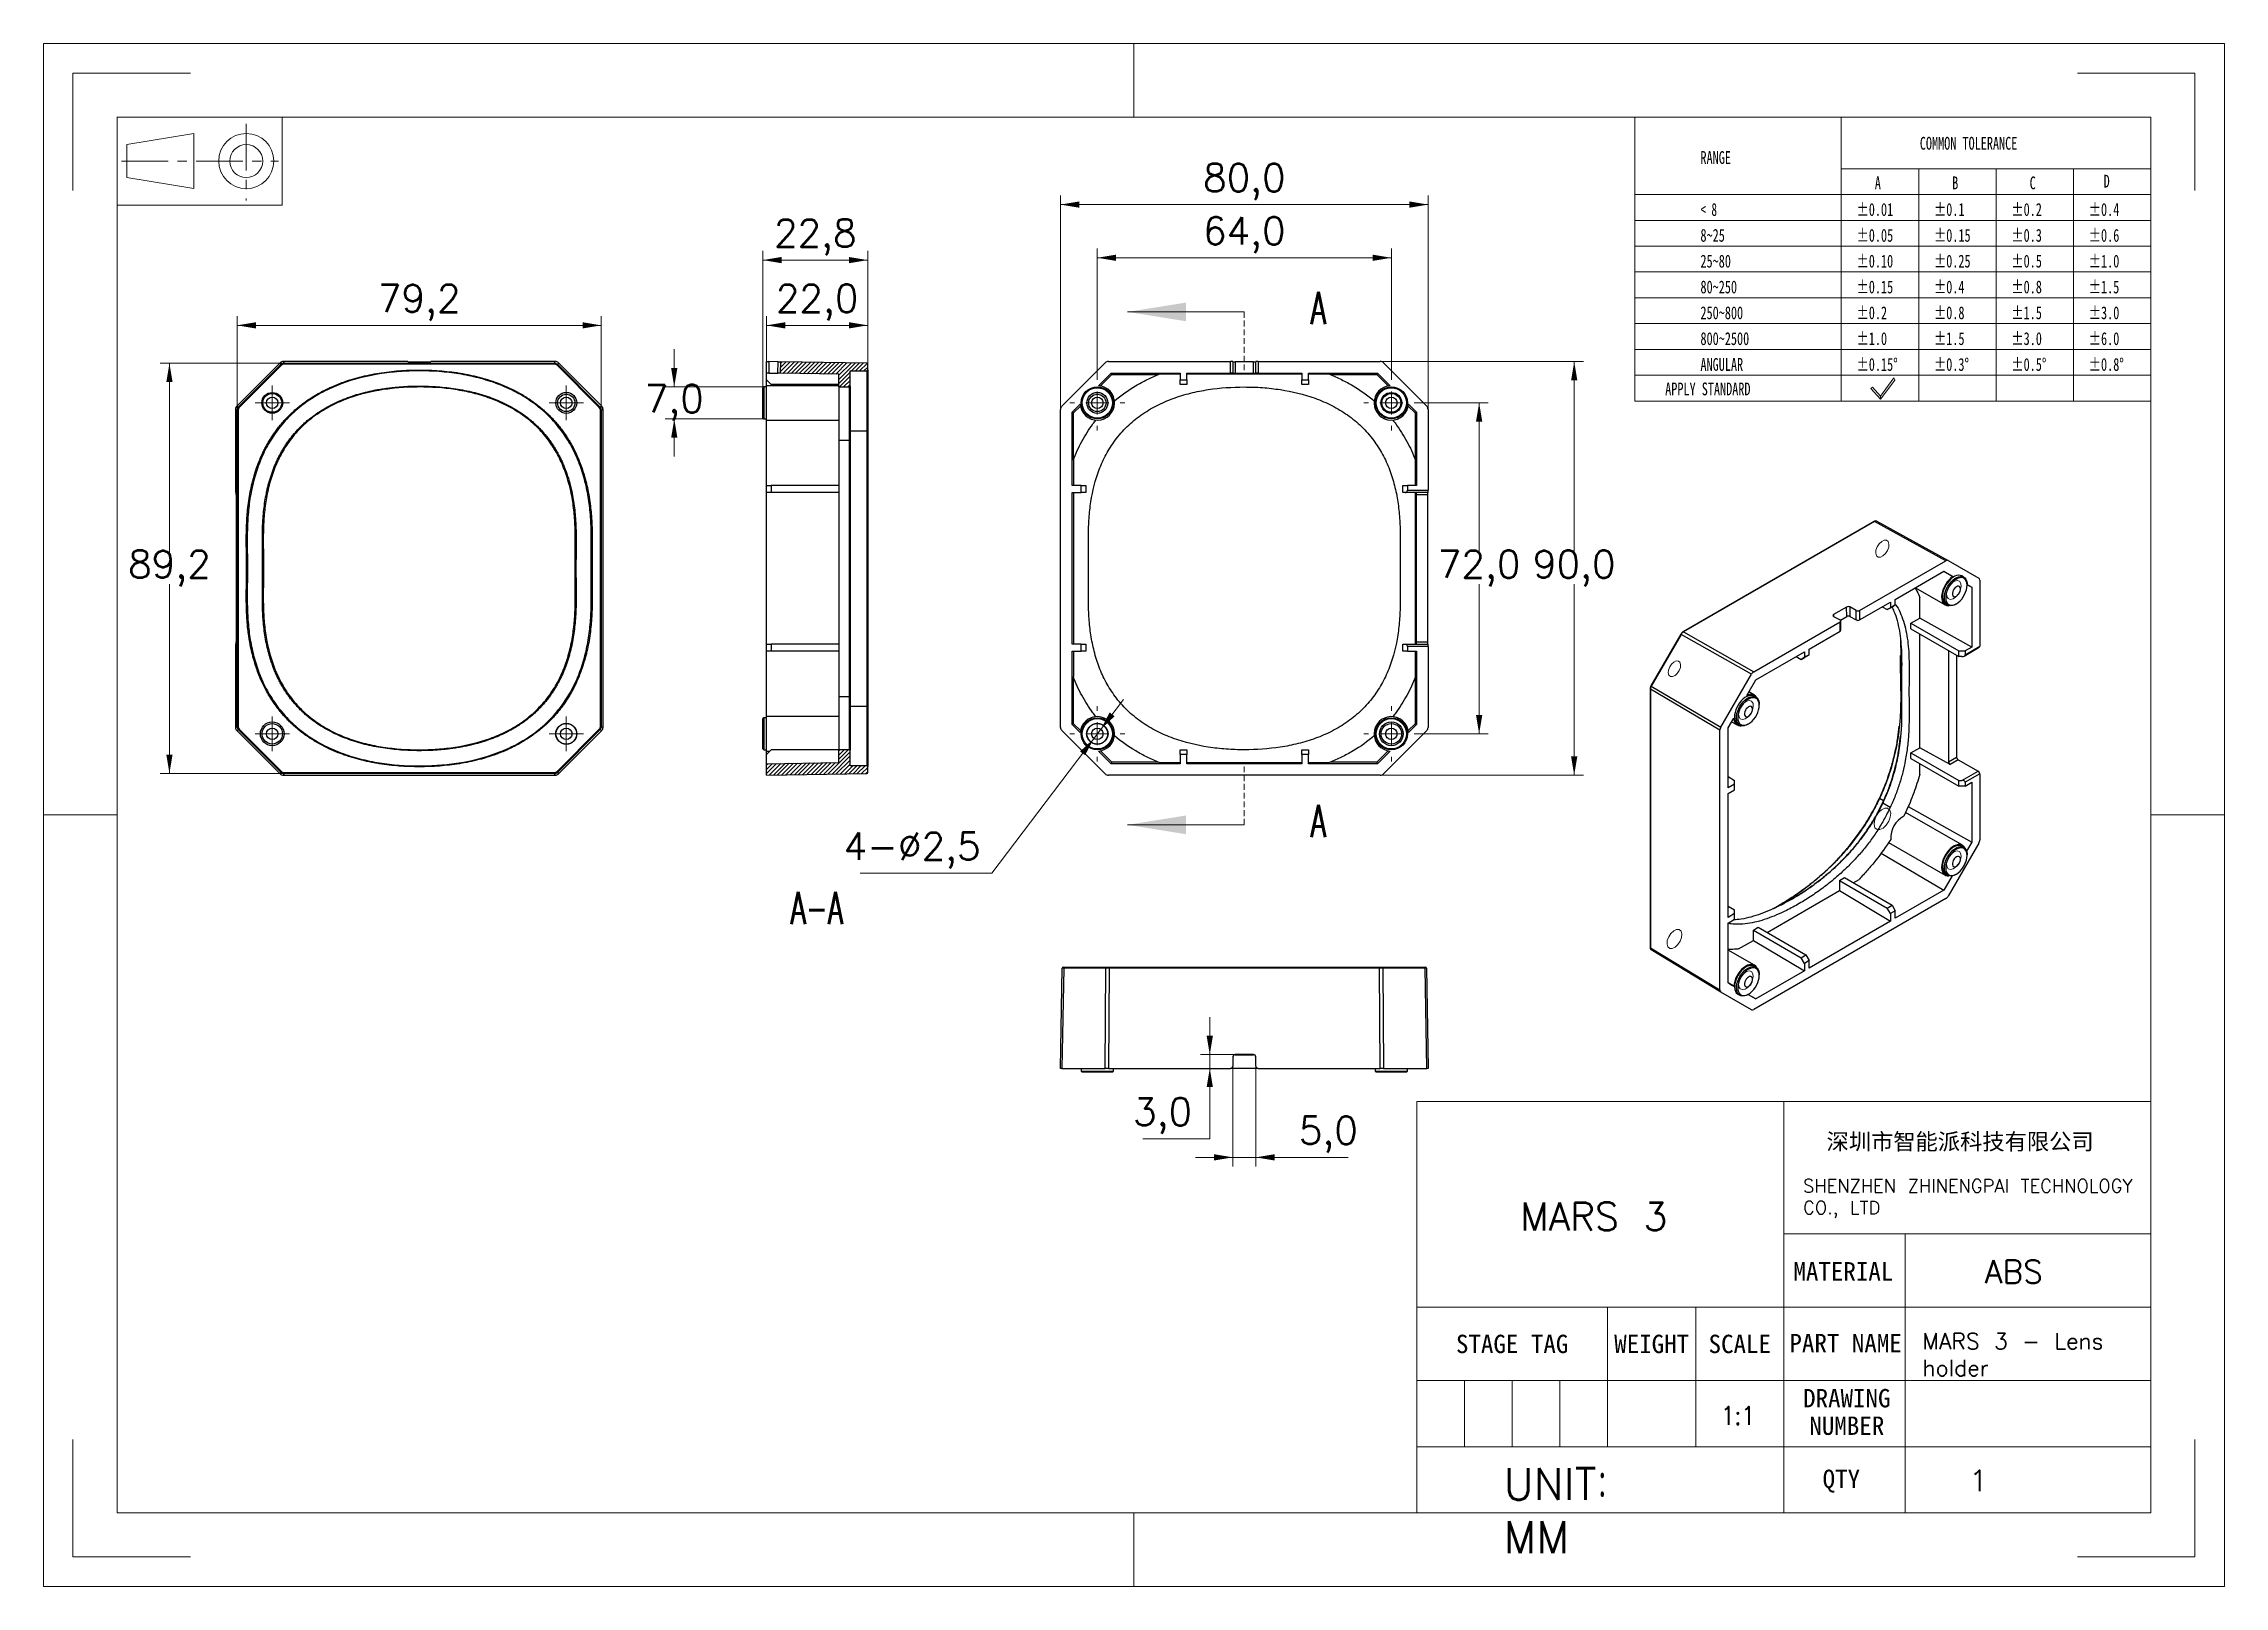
# Model space of a CAD drawing. Header units: millimetres. Extents: x 2068 to 2543, y 627 to 962.
import ezdxf

# ---------------------------------------------------------------- set-up
doc = ezdxf.new("R2010")
doc.units = ezdxf.units.MM
for name, pattern in [('CENTER', [10.16, 6.35, -1.27, 1.27, -1.27]), ('CENTERX2', [20.32, 12.7, -2.54, 2.54, -2.54]), ('HIDDEN', [1.905, 1.27, -0.635])]:
    doc.linetypes.add(name, pattern=pattern)
doc.layers.get('0').update_dxf_attribs({"lineweight": 18})
for name, color, linetype, lineweight in [('DEFAULT_1', 7, 'CENTER', 18), ('中心线层', 1, 'CENTERX2', 25), ('图框', 7, 'Continuous', 18), ('尺寸线层', 3, 'Continuous', 18)]:
    doc.layers.add(name, color=color, linetype=linetype, lineweight=lineweight)
doc.styles.add('SLDTEXTSTYLE1', font='txt.shx', dxfattribs={"width": 0.614286, "bigfont": 'bigfont.shx'})
doc.styles.add('SLDTEXTSTYLE4', font='', dxfattribs={"width": 0.7})
doc.styles.add('SLDTEXTSTYLE5', font='', dxfattribs={"width": 0.633333})
doc.styles.get("Standard").update_dxf_attribs({"font": 'txt.shx', "bigfont": 'gbcbig.shx'})
doc.styles.add('TEXTSTYLE_2', font='')
doc.styles.add('TEXTSTYLE_3', font='')
doc.styles.get('SLDTEXTSTYLE4').set_extended_font_data('宋体')
doc.styles.get('SLDTEXTSTYLE5').set_extended_font_data('宋体')
doc.styles.get('TEXTSTYLE_2').set_extended_font_data('宋体')
doc.styles.get('TEXTSTYLE_3').set_extended_font_data('宋体')
doc.dimstyles.new('ISO-25', dxfattribs={"dimtxt": 3.5, "dimasz": 2.5, "dimexe": 1.25, "dimexo": 0.625, "dimtad": 1, "dimtxsty": 'Standard', "dimcen": 2.5, "dimdle": 5, "dimadec": 0, "dimazin": 0, "dimtfac": 1, "dimtmove": 0, "dimatfit": 3, "dimfxl": 0, "dimarcsym": 0})

msp = doc.modelspace()

# ---------------------------------------------------------------- texts
at = {"attachment_point": 1}
for s, insert, char_height, width, style in [('COMMON TOLERANCE', (2476.26, 942.18), 2.7861, 91.7225, 'SLDTEXTSTYLE4'), ('RANGE', (2428.51, 939.08), 2.786, 27.364, 'SLDTEXTSTYLE4'), ('A', (2466.46, 933.56), 2.79, 4.0253, 'SLDTEXTSTYLE4'), ('B', (2483.31, 933.56), 2.79, 3.961, 'SLDTEXTSTYLE4'), ('C', (2500.17, 933.56), 2.79, 4.0078, 'SLDTEXTSTYLE4'), ('D', (2516.27, 933.94), 2.79, 3.961, 'SLDTEXTSTYLE4'), ('< 8', (2428.51, 927.77), 2.786, 13.3715, 'SLDTEXTSTYLE5'), ('%%P0.01', (2462.5, 927.77), 2.786, 19.5065, 'SLDTEXTSTYLE4'), ('%%P0.1', (2479.35, 927.77), 2.786, 14.6269, 'SLDTEXTSTYLE4'), ('%%P0.2', (2496.2, 927.77), 2.786, 16.6396, 'SLDTEXTSTYLE4'), ('%%P0.4', (2513.05, 927.77), 2.786, 16.5752, 'SLDTEXTSTYLE4'), ('8~25', (2428.51, 922.15), 2.786, 21.5776, 'SLDTEXTSTYLE4'), ('%%P0.05', (2462.5, 922.15), 2.786, 21.5191, 'SLDTEXTSTYLE4'), ('%%P0.15', (2479.35, 922.15), 2.786, 20.5421, 'SLDTEXTSTYLE4'), ('%%P0.3', (2496.2, 922.15), 2.786, 16.6396, 'SLDTEXTSTYLE4'), ('%%P0.6', (2513.05, 922.15), 2.786, 16.6396, 'SLDTEXTSTYLE4'), ('25~80', (2428.51, 916.54), 2.786, 26.4572, 'SLDTEXTSTYLE4'), ('%%P0.10', (2462.5, 916.54), 2.786, 19.5708, 'SLDTEXTSTYLE4'), ('%%P0.25', (2479.35, 916.54), 2.786, 22.4904, 'SLDTEXTSTYLE4'), ('%%P0.5', (2496.2, 916.54), 2.786, 16.6396, 'SLDTEXTSTYLE4'), ('%%P1.0', (2513.05, 916.54), 2.786, 14.6913, 'SLDTEXTSTYLE4'), ('80~250', (2428.51, 910.92), 2.786, 31.3367, 'SLDTEXTSTYLE4'), ('%%P0.15', (2462.5, 910.92), 2.786, 20.5421, 'SLDTEXTSTYLE4'), ('%%P0.4', (2479.35, 910.92), 2.786, 16.5752, 'SLDTEXTSTYLE4'), ('%%P0.8', (2496.2, 910.92), 2.786, 16.6396, 'SLDTEXTSTYLE4'), ('%%P1.5', (2513.05, 910.92), 2.786, 15.6625, 'SLDTEXTSTYLE4'), ('250~800', (2428.51, 905.3), 2.786, 36.2163, 'SLDTEXTSTYLE4'), ('%%P0.2', (2462.5, 905.3), 2.786, 16.6396, 'SLDTEXTSTYLE4'), ('%%P0.8', (2479.35, 905.3), 2.786, 16.6396, 'SLDTEXTSTYLE4'), ('%%P1.5', (2496.2, 905.3), 2.786, 15.6625, 'SLDTEXTSTYLE4'), ('%%P3.0', (2513.05, 905.3), 2.786, 16.6396, 'SLDTEXTSTYLE4'), ('800~2500', (2428.51, 899.68), 2.786, 41.0958, 'SLDTEXTSTYLE4'), ('%%P1.0', (2462.5, 899.68), 2.786, 14.6913, 'SLDTEXTSTYLE4'), ('%%P1.5', (2479.35, 899.68), 2.786, 15.6625, 'SLDTEXTSTYLE4'), ('%%P3.0', (2496.2, 899.68), 2.786, 16.6396, 'SLDTEXTSTYLE4'), ('%%P6.0', (2513.05, 899.68), 2.786, 16.6396, 'SLDTEXTSTYLE4'), ('ANGULAR', (2428.51, 894.06), 2.786, 39.1299, 'SLDTEXTSTYLE4'), ('%%P0.15%%D', (2462.5, 894.06), 2.786, 24.4679, 'SLDTEXTSTYLE4'), ('%%P0.3%%D', (2479.35, 894.06), 2.786, 20.5655, 'SLDTEXTSTYLE4'), ('%%P0.5%%D', (2496.2, 894.06), 2.786, 20.5655, 'SLDTEXTSTYLE4'), ('%%P0.8%%D', (2513.05, 894.06), 2.786, 20.5655, 'SLDTEXTSTYLE4'), ('APPLY STANDARD', (2420.83, 888.73), 2.7861, 80.0853, 'SLDTEXTSTYLE4')]:
    msp.add_mtext(s, dxfattribs=dict(at, insert=insert, char_height=char_height, width=width, style=style))
at = {"color": 7, "linetype": 'Continuous', "insert": (2485.03, 725.36), "char_height": 3.5526, "width": 84.2877, "attachment_point": 2, "style": 'TEXTSTYLE_2'}
msp.add_mtext('深圳市智能派科技有限公司', dxfattribs=at)
at = {"color": 7, "linetype": 'Continuous', "attachment_point": 2, "line_spacing_factor": 0.9, "style": 'TEXTSTYLE_3'}
for s, insert, char_height, width in [('MATERIAL\\P ', (2459.62, 697.35), 3.996, 57.7623), ('STAGE TAG ', (2387.52, 681.56), 3.996, 48.3249), ('WEIGHT', (2417.89, 681.56), 3.996, 17.5599), ('SCALE', (2437.07, 681.56), 3.996, 17.5599), ('PART NAME', (2460.11, 681.74), 3.996, 33.4784), ('DRAWING NUMBER', (2460.37, 669.76), 3.9959, 33.4784), ('QTY', (2459.18, 652.21), 3.996, 44.6018)]:
    msp.add_mtext(s, dxfattribs=dict(at, insert=insert, char_height=char_height, width=width))
at = {"insert": (2433.04, 661.98), "char_height": 3.9959, "width": 9.5781, "attachment_point": 7}
msp.add_mtext('{\\W0.85;1:1}', dxfattribs=at)
at = {"layer": '中心线层', "color": 4, "linetype": 'Continuous', "char_height": 7, "width": 11.2, "attachment_point": 1, "style": 'SLDTEXTSTYLE1'}
for insert in [(2343.68, 908.43), (2343.68, 796.83)]:
    msp.add_mtext('A', dxfattribs=dict(at, insert=insert))
at = {"layer": '中心线层', "color": 4, "insert": (2236.17, 777.91), "char_height": 7, "width": 42, "attachment_point": 2, "style": 'SLDTEXTSTYLE1'}
msp.add_mtext('A-A', dxfattribs=at)
at = {"layer": '尺寸线层', "attachment_point": 1}
for s, insert, char_height, width in [('SHENZHEN ZHINENGPAI TECHNOLOGY CO., LTD', (2450.86, 715.37), 2.8421, 80.4153), ('MARS 3', (2389.26, 710.31), 6.037, 49.2719), ('ABS', (2490.4, 697.79), 5, 18.7223), ('MARS 3 - Lens holder', (2476.85, 681.9), 3.5, 50.0688), ('UNIT：MM', (2385.68, 652.54), 6.932, 33.5115)]:
    msp.add_mtext(s, dxfattribs=dict(at, insert=insert, char_height=char_height, width=width))
at = {"layer": '尺寸线层', "ltscale": 0.2, "insert": (2487.08, 652.07), "char_height": 4.53, "width": 27.1575, "attachment_point": 1}
msp.add_mtext('1\\P\\P', dxfattribs=at)

# ---------------------------------------------------------------- blocks, each defined once
blk = doc.blocks.new('SW_CENTERMARKSYMBOL_0_2')
at = {"layer": '图框', "color": 0}
for p, q in [((0, 2.5), (0, 3)), ((-2.5, 0), (-3, 0)), ((0, 0), (-1.25, 0)), ((0, 0), (0, 1.25)), ((0, 0), (0, -1.25)), ((0, 0), (1.25, 0)), ((2.5, 0), (3, 0)), ((0, -2.5), (0, -3))]:
    blk.add_line(p, q, dxfattribs=at)
blk = doc.blocks.new('SW_CENTERMARKSYMBOL_1')
at = {"layer": '图框', "color": 0}
for p, q in [((0, 2.5), (0, 3)), ((-2.5, 0), (-3, 0)), ((0, 0), (-1.25, 0)), ((0, 0), (0, 1.25)), ((0, 0), (0, -1.25)), ((0, 0), (1.25, 0)), ((2.5, 0), (3, 0)), ((0, -2.5), (0, -3))]:
    blk.add_line(p, q, dxfattribs=at)
blk = doc.blocks.new('SW_CENTERMARKSYMBOL_2')
at = {"layer": '图框', "color": 0}
for p, q in [((0, 2.5), (0, 3)), ((-2.5, 0), (-3, 0)), ((0, 0), (-1.25, 0)), ((0, 0), (0, 1.25)), ((0, 0), (0, -1.25)), ((0, 0), (1.25, 0)), ((2.5, 0), (3, 0)), ((0, -2.5), (0, -3))]:
    blk.add_line(p, q, dxfattribs=at)
blk = doc.blocks.new('SW_CENTERMARKSYMBOL_3')
at = {"layer": '图框', "color": 0}
for p, q in [((0, 2.5), (0, 3)), ((-2.5, 0), (-3, 0)), ((0, 0), (-1.25, 0)), ((0, 0), (0, 1.25)), ((0, 0), (0, -1.25)), ((0, 0), (1.25, 0)), ((2.5, 0), (3, 0)), ((0, -2.5), (0, -3))]:
    blk.add_line(p, q, dxfattribs=at)
blk = doc.blocks.new('SW_CENTERMARKSYMBOL_4')
at = {"layer": '图框', "color": 0}
for p, q in [((-1.25, 0), (-1.875, 0)), ((0, 0), (-1.25, 0)), ((0, 1.25), (0, 1.875)), ((0, 0), (0, 1.25)), ((0, 0), (0, -1.25)), ((0, 0), (1.25, 0)), ((1.25, 0), (1.875, 0)), ((0, -1.25), (0, -1.875))]:
    blk.add_line(p, q, dxfattribs=at)
blk = doc.blocks.new('SW_CENTERMARKSYMBOL_5')
at = {"layer": '图框', "color": 0}
for p, q in [((-1.25, 0), (-1.875, 0)), ((0, 0), (-1.25, 0)), ((0, 1.25), (0, 1.875)), ((0, 0), (0, 1.25)), ((0, 0), (0, -1.25)), ((0, 0), (1.25, 0)), ((1.25, 0), (1.875, 0)), ((0, -1.25), (0, -1.875))]:
    blk.add_line(p, q, dxfattribs=at)
blk = doc.blocks.new('SW_CENTERMARKSYMBOL_6')
at = {"layer": '图框', "color": 0}
for p, q in [((-1.25, 0), (-1.875, 0)), ((0, 0), (-1.25, 0)), ((0, 1.25), (0, 1.875)), ((0, 0), (0, 1.25)), ((0, 0), (0, -1.25)), ((0, 0), (1.25, 0)), ((1.25, 0), (1.875, 0)), ((0, -1.25), (0, -1.875))]:
    blk.add_line(p, q, dxfattribs=at)
blk = doc.blocks.new('SW_CENTERMARKSYMBOL_7')
at = {"layer": '图框', "color": 0}
for p, q in [((-1.25, 0), (-1.875, 0)), ((0, 0), (-1.25, 0)), ((0, 1.25), (0, 1.875)), ((0, 0), (0, 1.25)), ((0, 0), (0, -1.25)), ((0, 0), (1.25, 0)), ((1.25, 0), (1.875, 0)), ((0, -1.25), (0, -1.875))]:
    blk.add_line(p, q, dxfattribs=at)
blk = doc.blocks.new('*X11')
at = {"layer": '尺寸线层', "linetype": 'Continuous'}
for points in [[(2289.22, 927.45), (2293.3, 928.13), (2293.3, 926.77)], [(2369.22, 927.45), (2365.14, 928.13), (2365.14, 926.77)]]:
    blk.add_hatch(color=0, dxfattribs=at).paths.add_polyline_path(points, flags=0)
at = {"layer": '尺寸线层', "color": 0, "linetype": 'Continuous'}
for p, q in [((2289.22, 882.88), (2289.22, 929.45)), ((2289.22, 927.45), (2369.22, 927.45)), ((2369.22, 882.88), (2369.22, 929.45))]:
    blk.add_line(p, q, dxfattribs=at)
at = {"layer": '尺寸线层', "color": 0, "insert": (2329.22, 932.4), "char_height": 6, "width": 26.5714, "attachment_point": 5}
blk.add_mtext('80,0', dxfattribs=at)
blk = doc.blocks.new('*X12')
at = {"layer": '尺寸线层', "linetype": 'Continuous'}
for points in [[(2401.03, 893.3), (2401.71, 889.22), (2400.35, 889.22)], [(2401.03, 803.3), (2401.71, 807.38), (2400.35, 807.38)]]:
    blk.add_hatch(color=0, dxfattribs=at).paths.add_polyline_path(points, flags=0)
at = {"layer": '尺寸线层', "color": 0, "linetype": 'Continuous'}
for p, q in [((2358.81, 893.3), (2403.03, 893.3)), ((2401.03, 851.72), (2401.03, 893.3)), ((2401.03, 844.87), (2401.03, 803.3)), ((2358.81, 803.3), (2403.03, 803.3))]:
    blk.add_line(p, q, dxfattribs=at)
at = {"layer": '尺寸线层', "color": 0, "insert": (2401.03, 848.3), "char_height": 6, "width": 26.5714, "attachment_point": 5}
blk.add_mtext('90,0', dxfattribs=at)
blk = doc.blocks.new('*X13')
at = {"layer": '尺寸线层', "linetype": 'Continuous'}
for points in [[(2225.23, 901.17), (2229.31, 901.85), (2229.31, 900.49)], [(2247.23, 901.17), (2243.15, 901.85), (2243.15, 900.49)]]:
    blk.add_hatch(color=0, dxfattribs=at).paths.add_polyline_path(points, flags=0)
at = {"layer": '尺寸线层', "color": 0, "linetype": 'Continuous'}
for p, q in [((2225.23, 893.3), (2225.23, 903.17)), ((2247.23, 892.71), (2247.23, 903.17)), ((2225.23, 901.17), (2247.23, 901.17))]:
    blk.add_line(p, q, dxfattribs=at)
at = {"layer": '尺寸线层', "color": 0, "insert": (2236.23, 906.13), "char_height": 6, "width": 26.5714, "attachment_point": 5}
blk.add_mtext('22,0', dxfattribs=at)
blk = doc.blocks.new('*X14')
at = {"layer": '尺寸线层', "linetype": 'Continuous'}
for points in [[(2224.43, 915.37), (2228.51, 916.05), (2228.51, 914.69)], [(2247.23, 915.37), (2243.15, 916.05), (2243.15, 914.69)]]:
    blk.add_hatch(color=0, dxfattribs=at).paths.add_polyline_path(points, flags=0)
at = {"layer": '尺寸线层', "color": 0, "linetype": 'Continuous'}
for p, q in [((2224.43, 887.6), (2224.43, 917.37)), ((2247.23, 892.71), (2247.23, 917.37)), ((2224.43, 915.37), (2247.23, 915.37))]:
    blk.add_line(p, q, dxfattribs=at)
at = {"layer": '尺寸线层', "color": 0, "insert": (2235.83, 920.32), "char_height": 6, "width": 26.5714, "attachment_point": 5}
blk.add_mtext('22,8', dxfattribs=at)
blk = doc.blocks.new('*X15')
at = {"layer": '尺寸线层', "linetype": 'Continuous'}
for points in [[(2297.98, 813.29), (2299.9, 816.96), (2300.98, 816.13)], [(2296.47, 811.3), (2293.46, 808.46), (2294.55, 807.64)]]:
    blk.add_hatch(color=0, dxfattribs=at).paths.add_polyline_path(points, flags=0)
at = {"layer": '尺寸线层', "color": 0, "linetype": 'Continuous'}
for q in [(2302.9, 819.8), (2245.56, 781.98)]:
    blk.add_line((2274.27, 781.98), q, dxfattribs=at)
at = {"layer": '尺寸线层', "color": 0, "insert": (2256.91, 786.94), "char_height": 6, "width": 45.4286, "attachment_point": 5}
blk.add_mtext('4-%%C2,5', dxfattribs=at)
blk = doc.blocks.new('*X16')
at = {"layer": '尺寸线层', "linetype": 'Continuous'}
for points in [[(2205.13, 887.8), (2205.81, 891.88), (2204.45, 891.88)], [(2205.13, 880.8), (2205.81, 876.72), (2204.45, 876.72)]]:
    blk.add_hatch(color=0, dxfattribs=at).paths.add_polyline_path(points, flags=0)
at = {"layer": '尺寸线层', "color": 0, "linetype": 'Continuous'}
for p, q in [((2205.13, 887.72), (2205.13, 895.96)), ((2224.63, 887.8), (2203.13, 887.8)), ((2224.63, 880.8), (2203.13, 880.8)), ((2205.13, 880.87), (2205.13, 872.64))]:
    blk.add_line(p, q, dxfattribs=at)
at = {"layer": '尺寸线层', "color": 0, "insert": (2205.13, 884.3), "char_height": 6, "width": 18, "attachment_point": 5}
blk.add_mtext('7,0', dxfattribs=at)
blk = doc.blocks.new('*X17')
at = {"layer": '尺寸线层', "linetype": 'Continuous'}
for points in [[(2326.72, 720.15), (2322.64, 720.83), (2322.64, 719.47)], [(2331.72, 720.15), (2335.8, 720.83), (2335.8, 719.47)]]:
    blk.add_hatch(color=0, dxfattribs=at).paths.add_polyline_path(points, flags=0)
at = {"layer": '尺寸线层', "color": 0, "linetype": 'Continuous'}
for p, q in [((2326.72, 740.02), (2326.72, 718.15)), ((2331.72, 740.02), (2331.72, 718.15)), ((2318.56, 720.15), (2331.72, 720.15)), ((2331.72, 720.15), (2351.79, 720.15))]:
    blk.add_line(p, q, dxfattribs=at)
at = {"layer": '尺寸线层', "color": 0, "insert": (2347.51, 725.1), "char_height": 6, "width": 17.1429, "attachment_point": 5}
blk.add_mtext('5,0', dxfattribs=at)
blk = doc.blocks.new('*X18')
at = {"layer": '尺寸线层', "linetype": 'Continuous'}
for points in [[(2321.7, 742.52), (2321.02, 746.6), (2322.38, 746.6)], [(2321.7, 739.52), (2321.02, 735.44), (2322.38, 735.44)]]:
    blk.add_hatch(color=0, dxfattribs=at).paths.add_polyline_path(points, flags=0)
at = {"layer": '尺寸线层', "color": 0, "linetype": 'Continuous'}
for p, q in [((2321.7, 724.19), (2321.7, 750.68)), ((2327.22, 742.52), (2319.7, 742.52)), ((2326.22, 739.52), (2319.7, 739.52)), ((2321.7, 724.19), (2307.13, 724.19))]:
    blk.add_line(p, q, dxfattribs=at)
at = {"layer": '尺寸线层', "color": 0, "insert": (2311.42, 729.15), "char_height": 6, "width": 17.1429, "attachment_point": 5}
blk.add_mtext('3,0', dxfattribs=at)
blk = doc.blocks.new('*X19')
at = {"layer": '尺寸线层', "linetype": 'Continuous'}
for points in [[(2297.22, 915.87), (2301.3, 916.55), (2301.3, 915.19)], [(2361.22, 915.87), (2357.14, 916.55), (2357.14, 915.19)]]:
    blk.add_hatch(color=0, dxfattribs=at).paths.add_polyline_path(points, flags=0)
at = {"layer": '尺寸线层', "color": 0, "linetype": 'Continuous'}
for p, q in [((2297.22, 890.3), (2297.22, 917.87)), ((2361.22, 890.3), (2361.22, 917.87)), ((2297.22, 915.87), (2361.22, 915.87))]:
    blk.add_line(p, q, dxfattribs=at)
at = {"layer": '尺寸线层', "color": 0, "insert": (2329.22, 920.82), "char_height": 6, "width": 26.5714, "attachment_point": 5}
blk.add_mtext('64,0', dxfattribs=at)
blk = doc.blocks.new('*X20')
at = {"layer": '尺寸线层', "linetype": 'Continuous'}
for points in [[(2380.33, 884.3), (2381.01, 880.22), (2379.65, 880.22)], [(2380.33, 812.3), (2381.01, 816.38), (2379.65, 816.38)]]:
    blk.add_hatch(color=0, dxfattribs=at).paths.add_polyline_path(points, flags=0)
at = {"layer": '尺寸线层', "color": 0, "linetype": 'Continuous'}
for p, q in [((2367.22, 884.3), (2382.33, 884.3)), ((2380.33, 851.72), (2380.33, 884.3)), ((2380.33, 844.87), (2380.33, 812.3)), ((2367.22, 812.3), (2382.33, 812.3))]:
    blk.add_line(p, q, dxfattribs=at)
at = {"layer": '尺寸线层', "color": 0, "insert": (2380.33, 848.3), "char_height": 6, "width": 26.5714, "attachment_point": 5}
blk.add_mtext('72,0', dxfattribs=at)
blk = doc.blocks.new('*X21')
at = {"layer": '尺寸线层', "linetype": 'Continuous'}
for points in [[(2110, 901.17), (2114.08, 901.85), (2114.08, 900.49)], [(2189.24, 901.17), (2185.16, 901.85), (2185.16, 900.49)]]:
    blk.add_hatch(color=0, dxfattribs=at).paths.add_polyline_path(points, flags=0)
at = {"layer": '尺寸线层', "color": 0, "linetype": 'Continuous'}
for p, q in [((2110, 882.72), (2110, 903.17)), ((2189.24, 882.72), (2189.24, 903.17)), ((2110, 901.17), (2189.24, 901.17))]:
    blk.add_line(p, q, dxfattribs=at)
at = {"layer": '尺寸线层', "color": 0, "insert": (2149.62, 906.13), "char_height": 6, "width": 26.5714, "attachment_point": 5}
blk.add_mtext('79,2', dxfattribs=at)
blk = doc.blocks.new('*X22')
at = {"layer": '尺寸线层', "linetype": 'Continuous'}
for points in [[(2095.24, 892.91), (2095.92, 888.83), (2094.56, 888.83)], [(2095.24, 803.68), (2095.92, 807.76), (2094.56, 807.76)]]:
    blk.add_hatch(color=0, dxfattribs=at).paths.add_polyline_path(points, flags=0)
at = {"layer": '尺寸线层', "color": 0, "linetype": 'Continuous'}
for p, q in [((2120.19, 892.91), (2093.24, 892.91)), ((2095.24, 851.72), (2095.24, 892.91)), ((2095.24, 844.87), (2095.24, 803.68)), ((2120.19, 803.68), (2093.24, 803.68))]:
    blk.add_line(p, q, dxfattribs=at)
at = {"layer": '尺寸线层', "color": 0, "insert": (2095.24, 848.3), "char_height": 6, "width": 26.5714, "attachment_point": 5}
blk.add_mtext('89,2', dxfattribs=at)
blk = doc.blocks.new('96_1')
at = {"color": 7, "linetype": 'Continuous'}
for p, q in [((-11.25, 6), (-11.25, -6)), ((11.25, -6), (11.25, 6)), ((-9.93, 2.25), (-0.82, 3.75)), ((-0.82, 0), (-0.82, 3.75)), ((-9.93, 0), (-9.93, 2.25)), ((-9.93, 0), (-9.93, -2.25)), ((-0.82, 0), (-0.82, -3.75)), ((-9.93, -2.25), (-0.82, -3.75)), ((-11.25, -6), (11.25, -6))]:
    blk.add_line(p, q, dxfattribs=at)
for radius in [3.75, 2.25]:
    blk.add_circle((6.34, 0), radius, dxfattribs=at)
at = {"layer": 'DEFAULT_1', "color": 1, "linetype": 'CENTER'}
for p, q in [((6.34, 5.05), (6.34, -5.36)), ((-10.64, 0), (10.74, 0))]:
    blk.add_line(p, q, dxfattribs=at)

# ---------------------------------------------------------------- dimensions: what is measured, and where the dimension line sits
at = {"layer": '尺寸线层'}
for base, p1, p2, picture, middle in [((2369.22, 927.45), (2289.22, 882.88), (2369.22, 882.88), '*X11', (2329.22, 927.45)), ((2247.23, 915.37), (2224.43, 887.6), (2247.23, 892.71), '*X14', (2235.83, 915.37)), ((2361.22, 915.87), (2297.22, 890.3), (2361.22, 890.3), '*X19', (2329.22, 915.87)), ((2189.24, 901.17), (2110, 882.72), (2189.24, 882.72), '*X21', (2149.62, 901.17)), ((2247.23, 901.17), (2225.23, 893.3), (2247.23, 892.71), '*X13', (2236.23, 901.17))]:
    dim = msp.add_linear_dim(base=base, p1=p1, p2=p2, dimstyle='ISO-25', override={"dimtxt": 6, "dimasz": 4.08, "dimexe": 2, "dimexo": 0, "dimgap": 1.524, "dimtih": 1, "dimtoh": 1, "dimdec": 1, "dimzin": 0, "dimsah": 1, "dimdle": 8.16, "dimadec": 2, "dimtfill": 1, "dimtolj": 1, "dimtzin": 0}, dxfattribs=at)
    dim.commit()
    dim.dimension.update_dxf_attribs({"geometry": picture, "text_midpoint": middle})
for base, p1, p2, angle, picture, middle in [((2095.24, 803.68), (2120.19, 892.91), (2120.19, 803.68), 270, '*X22', (2095.24, 848.3)), ((2205.13, 880.8), (2224.63, 887.8), (2224.63, 880.8), 90, '*X16', (2205.13, 884.3)), ((2401.03, 803.3), (2358.81, 893.3), (2358.81, 803.3), 90, '*X12', (2401.03, 848.3)), ((2380.33, 812.3), (2367.22, 884.3), (2367.22, 812.3), 90, '*X20', (2380.33, 848.3))]:
    dim = msp.add_linear_dim(base=base, p1=p1, p2=p2, angle=angle, dimstyle='ISO-25', override={"dimtxt": 6, "dimasz": 4.08, "dimexe": 2, "dimexo": 0, "dimgap": 1.524, "dimtih": 1, "dimtoh": 1, "dimdec": 1, "dimzin": 0, "dimsah": 1, "dimdle": 8.16, "dimadec": 2, "dimtfill": 1, "dimtolj": 1, "dimtzin": 0}, dxfattribs=at)
    dim.commit()
    dim.dimension.update_dxf_attribs({"geometry": picture, "text_midpoint": middle})
dim = msp.add_diameter_dim_2p(p1=(2297.98, 813.29), p2=(2296.47, 811.3), dimstyle='ISO-25', override={"dimtxt": 6, "dimasz": 4.08, "dimexe": 2, "dimexo": 0, "dimgap": 1.524, "dimtih": 1, "dimtoh": 1, "dimdec": 1, "dimzin": 0, "dimpost": '4-%%C<>', "dimsah": 1, "dimdle": 8.16, "dimadec": 2, "dimtfill": 1, "dimtolj": 1, "dimtzin": 0}, dxfattribs=at)
dim.commit()
dim.dimension.update_dxf_attribs({"geometry": '*X15', "text_midpoint": (2274.27, 781.98), "dimtype": 163})
dim = msp.add_linear_dim(base=(2321.7, 742.52), p1=(2326.22, 739.52), p2=(2327.22, 742.52), angle=270, dimstyle='ISO-25', override={"dimtxt": 6, "dimasz": 4.08, "dimexe": 2, "dimexo": 0, "dimgap": 1.524, "dimtih": 1, "dimtoh": 1, "dimdec": 1, "dimzin": 0, "dimsah": 1, "dimdle": 8.16, "dimadec": 2, "dimtfill": 1, "dimtolj": 1, "dimtzin": 0}, dxfattribs=at)
dim.commit()
dim.dimension.update_dxf_attribs({"geometry": '*X18', "text_midpoint": (2321.7, 724.19), "dimtype": 160})
dim = msp.add_linear_dim(base=(2331.72, 720.15), p1=(2326.72, 740.02), p2=(2331.72, 740.02), dimstyle='ISO-25', override={"dimtxt": 6, "dimasz": 4.08, "dimexe": 2, "dimexo": 0, "dimgap": 1.524, "dimtih": 1, "dimtoh": 1, "dimdec": 1, "dimzin": 0, "dimsah": 1, "dimdle": 8.16, "dimadec": 2, "dimtfill": 1, "dimtolj": 1, "dimtzin": 0}, dxfattribs=at)
dim.commit()
dim.dimension.update_dxf_attribs({"geometry": '*X17', "text_midpoint": (2347.51, 720.15), "dimtype": 160})

# ---------------------------------------------------------------- hatches: boundary and pattern name
at = {"layer": '中心线层', "linetype": 'Continuous', "lineweight": 18}
for points in [[(2303.82, 904.1), (2316.52, 902.06), (2316.52, 906.13)], [(2303.82, 792.5), (2316.52, 790.46), (2316.52, 794.53)]]:
    msp.add_hatch(color=4, dxfattribs=at).paths.add_polyline_path(points, flags=0)
h = msp.add_hatch(dxfattribs=at)
h.set_pattern_fill('ANSI31', color=4, scale=0.2, style=0)
edge = h.paths.add_edge_path(flags=0)
edge.add_spline(control_points=[(2243.23, 887.76), (2243.26, 887.79), (2243.29, 887.83), (2243.33, 887.86), (2243.34, 887.88), (2243.36, 887.89), (2243.38, 887.91), (2243.39, 887.93), (2243.41, 887.94), (2243.43, 887.96)], knot_values=[0, 0, 0, 0, 0.141401, 0.141401, 0.141401, 0.212122, 0.212122, 0.212122, 0.282843, 0.282843, 0.282843, 0.282843], weights=[1, 1, 1, 1, 1, 1, 1, 1, 1, 1], degree=3, periodic=0)
edge.add_line((2243.43, 887.96), (2243.43, 891.26))
edge.add_line((2243.43, 891.26), (2247.03, 891.26))
edge.add_spline(control_points=[(2247.03, 891.26), (2247.06, 891.29), (2247.09, 891.33), (2247.13, 891.36), (2247.14, 891.38), (2247.16, 891.39), (2247.18, 891.41), (2247.19, 891.43), (2247.21, 891.44), (2247.23, 891.46)], knot_values=[0, 0, 0, 0, 0.141408, 0.141408, 0.141408, 0.212125, 0.212125, 0.212125, 0.282843, 0.282843, 0.282843, 0.282843], weights=[1, 1, 1, 1, 1, 1, 1, 1, 1, 1], degree=3, periodic=0)
edge.add_line((2247.23, 891.46), (2247.23, 892.71))
edge.add_arc((2247.03, 892.71), 0.2, 360, 449)
edge.add_line((2247.03, 892.91), (2228.23, 893.24))
edge.add_line((2228.23, 893.24), (2228.18, 890.74))
edge.add_line((2228.18, 890.74), (2240.93, 890.52))
edge.add_line((2240.93, 890.52), (2240.93, 887.76))
edge.add_line((2240.93, 887.76), (2243.23, 887.76))
h = msp.add_hatch(dxfattribs=at)
h.set_pattern_fill('ANSI31', color=4, scale=0.2, style=0)
edge = h.paths.add_edge_path(flags=0)
edge.add_spline(control_points=[(2243.43, 808.63), (2243.39, 808.66), (2243.36, 808.7), (2243.33, 808.73), (2243.31, 808.75), (2243.29, 808.76), (2243.28, 808.78), (2243.26, 808.8), (2243.24, 808.81), (2243.23, 808.83)], knot_values=[0, 0, 0, 0, 0.141401, 0.141401, 0.141401, 0.212122, 0.212122, 0.212122, 0.282843, 0.282843, 0.282843, 0.282843], weights=[1, 1, 1, 1, 1, 1, 1, 1, 1, 1], degree=3, periodic=0)
edge.add_line((2243.23, 808.83), (2240.93, 808.83))
edge.add_line((2240.93, 808.83), (2240.93, 806.07))
edge.add_line((2240.93, 806.07), (2225.23, 805.8))
edge.add_line((2225.23, 805.8), (2225.23, 803.3))
edge.add_line((2225.23, 803.3), (2247.03, 803.68))
edge.add_arc((2247.03, 803.88), 0.2, 271, 360)
edge.add_line((2247.23, 803.88), (2247.23, 805.13))
edge.add_spline(control_points=[(2247.23, 805.13), (2247.19, 805.16), (2247.16, 805.2), (2247.13, 805.23), (2247.11, 805.25), (2247.09, 805.26), (2247.08, 805.28), (2247.06, 805.3), (2247.04, 805.31), (2247.03, 805.33)], knot_values=[0, 0, 0, 0, 0.141408, 0.141408, 0.141408, 0.212125, 0.212125, 0.212125, 0.282843, 0.282843, 0.282843, 0.282843], weights=[1, 1, 1, 1, 1, 1, 1, 1, 1, 1], degree=3, periodic=0)
edge.add_line((2247.03, 805.33), (2243.43, 805.33))
edge.add_line((2243.43, 805.33), (2243.43, 808.63))

# ---------------------------------------------------------------- linework, layer by layer
at = {"color": 7, "linetype": 'Continuous'}
for p, q in [((2067.85, 626.81), (2067.85, 962.46)), ((2067.85, 962.46), (2542.56, 962.46)), ((2305.2, 946.48), (2305.2, 962.46)), ((2542.56, 626.81), (2542.56, 962.46)), ((2074.24, 930.5), (2074.24, 956.07)), ((2074.24, 956.07), (2099.82, 956.07)), ((2510.59, 956.07), (2536.16, 956.07)), ((2536.16, 930.5), (2536.16, 956.07)), ((2083.83, 642.8), (2083.83, 946.48)), ((2083.83, 946.48), (2526.57, 946.48)), ((2526.57, 642.8), (2526.57, 946.48)), ((2067.85, 794.64), (2083.83, 794.64)), ((2526.57, 794.64), (2542.56, 794.64)), ((2074.24, 633.21), (2074.24, 658.78)), ((2536.16, 633.21), (2536.16, 658.78)), ((2083.83, 642.8), (2526.57, 642.8)), ((2305.2, 626.81), (2305.2, 642.8)), ((2074.24, 633.21), (2099.82, 633.21)), ((2510.59, 633.21), (2536.16, 633.21)), ((2067.85, 626.81), (2542.56, 626.81))]:
    msp.add_line(p, q, dxfattribs=at)
for p, q in [((2414.22, 946.48), (2414.22, 884.69)), ((2459.16, 946.48), (2459.16, 884.69)), ((2459.16, 935.25), (2526.57, 935.25)), ((2476.02, 935.25), (2476.02, 884.69)), ((2492.87, 935.25), (2492.87, 884.69)), ((2509.72, 935.25), (2509.72, 884.69)), ((2414.22, 929.63), (2526.57, 929.63)), ((2414.22, 924.01), (2526.57, 924.01)), ((2414.22, 918.39), (2526.57, 918.39)), ((2414.22, 912.78), (2526.57, 912.78)), ((2414.22, 907.16), (2526.57, 907.16)), ((2414.22, 901.54), (2526.57, 901.54)), ((2414.22, 895.92), (2526.57, 895.92)), ((2414.22, 890.3), (2526.57, 890.3)), ((2465.95, 887.73), (2465.62, 887.43)), ((2467.69, 885.8), (2465.95, 887.73)), ((2470.58, 889.72), (2467.69, 885.8)), ((2467.72, 885.09), (2470.8, 889.28)), ((2470.8, 889.28), (2470.58, 889.72)), ((2414.22, 884.69), (2526.57, 884.69)), ((2465.62, 887.43), (2467.72, 885.09)), ((2467.72, 885.09), (2467.69, 885.8)), ((2467.69, 885.8), (2467.72, 885.09))]:
    msp.add_line(p, q)
at = {"color": 7, "linetype": 'Continuous', "lineweight": 25}
for p, q in [((2466.32, 858.5), (2424.71, 834.48)), ((2466.42, 858.49), (2424.8, 834.47)), ((2481.95, 849.97), (2466.42, 858.49)), ((2466.92, 858.54), (2482.45, 850.02)), ((2463.15, 839.11), (2481.95, 849.97)), ((2482.45, 850.02), (2489.11, 846.17)), ((2470.93, 841.56), (2481.51, 847.67)), ((2481.51, 847.67), (2483.46, 846.54)), ((2485.83, 846.39), (2485.41, 846.64)), ((2489.31, 845.71), (2489.31, 831.36)), ((2463.15, 837.07), (2469.87, 840.95)), ((2469.87, 840.95), (2469.87, 839.73)), ((2469.87, 839.73), (2470.93, 840.34)), ((2470.93, 840.34), (2470.22, 839.93)), ((2470.93, 840.34), (2470.93, 841.56)), ((2475.31, 844.09), (2481.78, 840.36)), ((2476.25, 837.45), (2476.25, 841.98)), ((2481.91, 840.57), (2482.33, 840.33)), ((2484.08, 840.5), (2484.22, 840.58)), ((2486.56, 844.62), (2486.56, 844.79)), ((2486.56, 844.76), (2487.55, 844.19)), ((2486.56, 844.73), (2487.55, 844.19)), ((2487.55, 844.19), (2487.55, 831.15)), ((2440.11, 825.81), (2458.91, 836.67)), ((2460.32, 839.89), (2457.49, 838.26)), ((2457.49, 837.85), (2458.91, 837.07)), ((2458.91, 834.62), (2458.91, 836.67)), ((2458.97, 837.03), (2460.35, 837.83)), ((2459.05, 834.83), (2459.05, 836.87)), ((2460.35, 837.83), (2460.32, 839.89)), ((2462.44, 839.11), (2461.03, 839.9)), ((2461.03, 839.9), (2461.06, 837.84)), ((2461.06, 837.84), (2462.44, 837.07)), ((2462.44, 837.07), (2462.44, 839.11)), ((2463.15, 839.11), (2463.15, 837.07)), ((2468.1, 839.93), (2469.16, 839.32)), ((2470.22, 839.93), (2469.16, 839.32)), ((2469.16, 839.32), (2469.87, 839.73)), ((2474.32, 836.34), (2476.25, 837.45)), ((2474.32, 835.11), (2474.32, 836.34)), ((2474.32, 836.34), (2484.72, 830.33)), ((2487.55, 831.15), (2476.25, 837.45)), ((2424.23, 833.98), (2417.73, 822.72)), ((2424.3, 833.94), (2417.8, 822.68)), ((2439.61, 825.29), (2424.3, 833.94)), ((2424.8, 834.47), (2440.11, 825.81)), ((2452.19, 830.75), (2458.91, 834.62)), ((2452.19, 829.52), (2452.19, 830.75)), ((2474.32, 835.11), (2484.72, 829.11)), ((2476.25, 809.28), (2476.25, 834)), ((2485.92, 829.23), (2489.21, 831.13)), ((2486.13, 829.52), (2489.31, 831.36)), ((2487.55, 831.15), (2486.13, 830.33)), ((2440.55, 824.03), (2451.13, 830.13)), ((2449.36, 829.11), (2450.42, 828.5)), ((2451.48, 829.11), (2450.42, 828.5)), ((2450.42, 828.5), (2451.13, 828.91)), ((2451.13, 830.13), (2451.13, 828.91)), ((2451.13, 828.91), (2452.19, 829.52)), ((2452.19, 829.52), (2451.48, 829.11)), ((2482.51, 830.38), (2482.51, 806.2)), ((2484.28, 829.36), (2484.28, 807.22)), ((2484.72, 830.33), (2486.13, 830.33)), ((2484.72, 829.11), (2484.72, 830.33)), ((2485.42, 829.11), (2484.72, 829.11)), ((2486.13, 830.33), (2486.13, 829.52)), ((2417.54, 822.07), (2417.54, 765.84)), ((2432.75, 813.06), (2417.6, 821.99)), ((2417.6, 821.99), (2417.6, 765.76)), ((2417.8, 822.68), (2432.95, 813.76)), ((2432.95, 813.76), (2439.61, 825.29)), ((2438.6, 820.65), (2440.55, 824.03)), ((2440.28, 820.73), (2439.05, 821.43)), ((2472.07, 825.47), (2472.07, 825.31)), ((2472.28, 822.49), (2472.28, 822.34)), ((2472.28, 822.34), (2472.28, 822.33)), ((2440.58, 820.27), (2440.15, 820.51)), ((2441.3, 818.5), (2441.3, 818.66)), ((2432.75, 756.58), (2432.75, 813.06)), ((2434.51, 813.57), (2435.76, 815.73)), ((2434.51, 800.54), (2434.51, 813.57)), ((2435.3, 814.94), (2436.53, 814.23)), ((2436.65, 814.45), (2437.08, 814.2)), ((2438.83, 814.38), (2438.97, 814.46)), ((2474.32, 808.16), (2476.25, 809.28)), ((2474.32, 806.94), (2474.32, 808.16)), ((2474.32, 808.16), (2484.72, 802.16)), ((2482.87, 805.59), (2476.25, 809.28)), ((2482.51, 806.2), (2484.28, 807.22)), ((2434.51, 802.99), (2435.93, 802.17)), ((2474.32, 806.94), (2484.72, 800.94)), ((2476.25, 803.52), (2476.25, 805.83)), ((2484.64, 806.61), (2482.87, 805.59)), ((2484.64, 806.61), (2488.95, 804.2)), ((2485.42, 802.16), (2488.95, 804.2)), ((2489.31, 803.59), (2486.13, 801.76)), ((2489.31, 803.59), (2489.31, 789.23)), ((2435.93, 801.35), (2434.51, 800.54)), ((2434.51, 799.31), (2435.93, 800.13)), ((2434.51, 772.37), (2434.51, 799.31)), ((2435.93, 801.35), (2435.93, 802.17)), ((2435.93, 800.13), (2435.93, 801.35)), ((2468.36, 797.73), (2467.5, 798.23)), ((2484.72, 800.94), (2484.72, 802.16)), ((2484.72, 802.16), (2485.42, 802.16)), ((2486.13, 800.94), (2484.72, 800.94)), ((2486.13, 800.94), (2487.55, 801.76)), ((2486.13, 801.76), (2486.13, 800.94)), ((2487.55, 801.76), (2487.55, 788.72)), ((2469.82, 796.29), (2468.2, 797.23)), ((2485.53, 788.06), (2473.16, 795.2)), ((2473.75, 796.52), (2487.55, 788.72)), ((2469.47, 788.67), (2481.78, 781.57)), ((2489.11, 788.54), (2482.45, 777.01)), ((2487.55, 788.72), (2486.44, 786.8)), ((2467.83, 786.32), (2481.51, 778.27)), ((2485.83, 787.6), (2485.41, 787.84)), ((2486.56, 785.83), (2486.56, 786)), ((2458.77, 780.4), (2459.83, 781.02)), ((2458.77, 780.4), (2458.77, 778.18)), ((2458.77, 780.4), (2469.16, 774.4)), ((2459.83, 781.02), (2470.22, 775.02)), ((2461.76, 779.9), (2463.04, 780.64)), ((2483.33, 781.41), (2481.51, 778.27)), ((2481.91, 781.78), (2482.33, 781.54)), ((2484.08, 781.71), (2484.22, 781.79)), ((2434.51, 774.81), (2435.93, 774)), ((2435.93, 773.18), (2435.93, 774)), ((2481.95, 776.48), (2440.11, 752.32)), ((2443.02, 769.09), (2458.77, 778.18)), ((2458.77, 778.18), (2469.87, 771.55)), ((2469.16, 774.4), (2470.22, 775.02)), ((2469.87, 773.18), (2469.16, 774.4)), ((2470.93, 773.79), (2469.87, 773.18)), ((2470.22, 775.02), (2470.93, 773.79)), ((2481.51, 778.27), (2470.93, 772.16)), ((2470.93, 772.16), (2470.93, 773.79)), ((2435.93, 773.18), (2434.51, 772.37)), ((2434.51, 771.14), (2435.93, 771.96)), ((2434.51, 758.11), (2434.51, 771.14)), ((2435.93, 771.96), (2435.93, 773.18)), ((2440.03, 769.59), (2441.09, 770.2)), ((2440.03, 767.36), (2440.03, 769.59)), ((2440.03, 769.59), (2450.42, 763.59)), ((2441.09, 770.2), (2451.48, 764.2)), ((2469.87, 771.55), (2452.19, 761.34)), ((2469.87, 773.18), (2469.87, 771.55)), ((2417.6, 765.76), (2432.75, 756.58)), ((2432.95, 756.12), (2417.8, 765.3)), ((2440.28, 761.94), (2434.51, 765.26)), ((2436.82, 765.51), (2440.03, 767.36)), ((2440.03, 767.36), (2451.13, 760.73)), ((2289.22, 739.52), (2289.6, 761.33)), ((2289.9, 761.33), (2289.52, 739.52)), ((2289.8, 761.52), (2290.04, 761.52)), ((2299.09, 761.33), (2289.9, 761.33)), ((2290.04, 761.52), (2299.23, 761.52)), ((2298.93, 739.52), (2299.09, 761.33)), ((2299.23, 761.52), (2299.79, 761.52)), ((2299.79, 761.33), (2299.64, 739.52)), ((2299.79, 761.52), (2358.65, 761.52)), ((2299.79, 761.52), (2299.79, 761.33)), ((2358.65, 761.33), (2299.79, 761.33)), ((2358.65, 761.52), (2358.65, 761.33)), ((2358.65, 761.52), (2359.22, 761.52)), ((2358.81, 739.52), (2358.65, 761.33)), ((2359.22, 761.52), (2368.41, 761.52)), ((2359.36, 761.33), (2359.52, 739.52)), ((2368.55, 761.33), (2359.36, 761.33)), ((2368.41, 761.52), (2368.64, 761.52)), ((2368.93, 739.52), (2368.55, 761.33)), ((2368.84, 761.33), (2369.22, 739.52)), ((2440.58, 761.47), (2440.15, 761.72)), ((2451.13, 760.73), (2440.55, 754.62)), ((2441.3, 759.71), (2441.3, 759.87)), ((2450.42, 763.59), (2451.48, 764.2)), ((2451.13, 762.36), (2450.42, 763.59)), ((2452.19, 762.97), (2451.13, 762.36)), ((2451.13, 762.36), (2451.13, 760.73)), ((2451.48, 764.2), (2452.19, 762.97)), ((2452.19, 761.34), (2452.19, 762.97)), ((2439.61, 752.28), (2432.95, 756.12)), ((2435.76, 757.39), (2434.51, 758.11)), ((2436.65, 755.66), (2437.08, 755.41)), ((2438.83, 755.59), (2438.97, 755.67)), ((2440.55, 754.62), (2438.85, 755.6)), ((2438.89, 755.62), (2440.55, 754.62)), ((2326.72, 742.02), (2326.72, 740.02)), ((2331.22, 742.52), (2327.22, 742.52)), ((2327.22, 742.52), (2327.22, 742.48)), ((2327.22, 742.48), (2331.22, 742.48)), ((2331.22, 742.48), (2331.22, 742.52)), ((2331.72, 740.02), (2331.72, 742.02)), ((2289.52, 739.52), (2289.22, 739.52)), ((2289.52, 739.52), (2298.93, 739.52)), ((2293.72, 739.52), (2293.72, 738.92)), ((2293.72, 738.92), (2293.92, 738.72)), ((2293.72, 738.92), (2300.72, 738.92)), ((2300.52, 738.72), (2293.92, 738.72)), ((2299.64, 739.52), (2298.93, 739.52)), ((2299.64, 739.52), (2326.22, 739.52)), ((2300.52, 738.72), (2300.72, 738.92)), ((2300.72, 738.92), (2300.72, 739.52)), ((2332.22, 739.52), (2326.22, 739.52)), ((2332.22, 739.52), (2358.81, 739.52)), ((2357.72, 739.52), (2357.72, 738.92)), ((2357.72, 738.92), (2357.92, 738.72)), ((2357.72, 738.92), (2364.72, 738.92)), ((2364.52, 738.72), (2357.92, 738.72)), ((2359.52, 739.52), (2358.81, 739.52)), ((2359.52, 739.52), (2368.93, 739.52)), ((2364.52, 738.72), (2364.72, 738.92)), ((2364.72, 738.92), (2364.72, 739.52)), ((2369.22, 739.52), (2368.93, 739.52))]:
    msp.add_line(p, q, dxfattribs=at)
at = {"color": 8, "linetype": 'Continuous', "lineweight": 25}
msp.add_line((2457.49, 838.26), (2457.5, 837.85), dxfattribs=at)
at = {"color": 2, "linetype": 'Continuous'}
for p, q in [((2366.74, 687.55), (2366.74, 732.3)), ((2366.74, 687.55), (2366.74, 732.3)), ((2366.74, 732.3), (2446.66, 732.3)), ((2446.66, 671.57), (2446.66, 732.3)), ((2446.66, 703.53), (2446.66, 732.3)), ((2446.66, 732.3), (2526.57, 732.3)), ((2446.66, 687.55), (2446.66, 732.3)), ((2526.57, 703.53), (2526.57, 732.3)), ((2446.66, 703.53), (2526.57, 703.53)), ((2473.07, 703.53), (2473.07, 642.8)), ((2526.57, 671.57), (2526.57, 703.53)), ((2366.74, 642.8), (2366.74, 687.55)), ((2366.74, 687.55), (2446.66, 687.55)), ((2366.74, 671.57), (2366.74, 687.55)), ((2366.74, 687.55), (2408.3, 687.55)), ((2408.3, 671.57), (2408.3, 687.55)), ((2408.3, 671.57), (2408.3, 687.55)), ((2408.3, 687.55), (2446.66, 687.55)), ((2427.48, 671.57), (2427.48, 687.55)), ((2446.66, 687.55), (2526.57, 687.55)), ((2446.66, 671.57), (2446.66, 687.55)), ((2366.74, 657.18), (2366.74, 671.57)), ((2366.74, 671.57), (2408.3, 671.57)), ((2366.74, 671.57), (2408.3, 671.57)), ((2366.74, 671.57), (2408.3, 671.57)), ((2366.74, 671.57), (2366.74, 657.18)), ((2377.13, 671.57), (2377.13, 657.18)), ((2387.52, 671.57), (2387.52, 657.18)), ((2397.91, 671.57), (2397.91, 657.18)), ((2408.3, 657.18), (2408.3, 671.57)), ((2408.3, 657.18), (2408.3, 671.57)), ((2408.3, 671.57), (2446.66, 671.57)), ((2408.3, 671.57), (2446.66, 671.57)), ((2408.3, 671.57), (2408.3, 657.18)), ((2427.48, 657.18), (2427.48, 671.57)), ((2446.66, 642.8), (2446.66, 671.57)), ((2446.66, 671.57), (2526.57, 671.57)), ((2446.66, 671.57), (2526.57, 671.57)), ((2446.66, 657.18), (2446.66, 671.57)), ((2526.57, 642.8), (2526.57, 671.57)), ((2366.74, 642.8), (2366.74, 657.18)), ((2366.74, 657.18), (2446.66, 657.18)), ((2366.74, 657.18), (2408.3, 657.18)), ((2366.74, 657.18), (2408.3, 657.18)), ((2408.3, 657.18), (2446.66, 657.18)), ((2446.66, 642.8), (2446.66, 657.18)), ((2446.66, 657.18), (2526.57, 657.18)), ((2238.87, 642.8), (2277.23, 642.8)), ((2277.23, 642.8), (2302.81, 642.8)), ((2302.81, 642.8), (2341.17, 642.8)), ((2341.17, 642.8), (2366.74, 642.8)), ((2366.74, 642.8), (2446.66, 642.8)), ((2446.66, 642.8), (2526.57, 642.8))]:
    msp.add_line(p, q, dxfattribs=at)
at = {"color": 7, "linetype": 'Continuous'}
for points in [[(2466.72, 852.27), (2466.98, 853), (2467.42, 853.67), (2467.96, 854.17), (2468.52, 854.43), (2469.02, 854.41), (2469.38, 854.11), (2469.54, 853.58), (2469.49, 852.89), (2469.22, 852.17), (2468.78, 851.5), (2468.24, 851), (2467.68, 850.74), (2467.18, 850.76), (2466.82, 851.06), (2466.66, 851.59), (2466.72, 852.27)], [(2485.19, 845.03), (2484.9, 845.5), (2484.41, 845.67), (2483.81, 845.54), (2483.19, 845.11), (2482.64, 844.44), (2482.24, 843.66), (2482.06, 842.86), (2482.12, 842.18), (2482.42, 841.71), (2482.9, 841.53), (2483.5, 841.67), (2484.13, 842.1), (2484.68, 842.76), (2485.07, 843.55), (2485.25, 844.35), (2485.19, 845.03)], [(2421.57, 826.17), (2421.81, 826.85), (2422.22, 827.46), (2422.72, 827.92), (2423.24, 828.16), (2423.7, 828.14), (2424.03, 827.87), (2424.18, 827.38), (2424.13, 826.75), (2423.88, 826.07), (2423.47, 825.46), (2422.97, 824.99), (2422.45, 824.75), (2421.99, 824.77), (2421.66, 825.05), (2421.51, 825.54), (2421.57, 826.17)], [(2439.95, 818.91), (2439.65, 819.38), (2439.16, 819.56), (2438.56, 819.42), (2437.93, 818.99), (2437.38, 818.32), (2436.98, 817.53), (2436.8, 816.73), (2436.86, 816.04), (2437.16, 815.57), (2437.64, 815.4), (2438.25, 815.53), (2438.87, 815.97), (2439.43, 816.63), (2439.83, 817.43), (2440.01, 818.23), (2439.95, 818.91)], [(2466.36, 793.4), (2466.69, 794.32), (2467.25, 795.16), (2467.93, 795.79), (2468.63, 796.11), (2469.26, 796.09), (2469.71, 795.71), (2469.92, 795.04), (2469.84, 794.18), (2469.51, 793.27), (2468.96, 792.43), (2468.28, 791.8), (2467.57, 791.47), (2466.94, 791.5), (2466.49, 791.88), (2466.29, 792.54), (2466.36, 793.4)], [(2485.16, 786.21), (2484.87, 786.67), (2484.4, 786.85), (2483.81, 786.71), (2483.2, 786.29), (2482.65, 785.64), (2482.27, 784.86), (2482.09, 784.08), (2482.15, 783.41), (2482.44, 782.95), (2482.92, 782.78), (2483.51, 782.91), (2484.12, 783.34), (2484.66, 783.99), (2485.05, 784.76), (2485.23, 785.54), (2485.16, 786.21)], [(2421.29, 767.32), (2421.59, 768.14), (2422.08, 768.89), (2422.69, 769.45), (2423.32, 769.74), (2423.88, 769.72), (2424.28, 769.38), (2424.47, 768.78), (2424.4, 768.02), (2424.1, 767.2), (2423.61, 766.45), (2423, 765.89), (2422.37, 765.6), (2421.81, 765.62), (2421.41, 765.96), (2421.23, 766.55), (2421.29, 767.32)], [(2439.92, 760.1), (2439.63, 760.56), (2439.15, 760.74), (2438.55, 760.6), (2437.94, 760.17), (2437.39, 759.52), (2437, 758.74), (2436.82, 757.95), (2436.88, 757.27), (2437.18, 756.81), (2437.66, 756.64), (2438.25, 756.77), (2438.87, 757.2), (2439.41, 757.86), (2439.8, 758.64), (2439.98, 759.42), (2439.92, 760.1)]]:
    msp.add_lwpolyline(points, dxfattribs=at)
at = {"color": 7, "linetype": 'Continuous', "lineweight": 25}
for points in [[(2483.46, 846.54), (2483.04, 846.22), (2482.63, 845.83), (2482.24, 845.38), (2481.9, 844.88), (2481.6, 844.35), (2481.35, 843.79), (2481.17, 843.24), (2481.05, 842.69), (2481.01, 842.17), (2481.03, 841.68), (2481.12, 841.25), (2481.28, 840.87), (2481.5, 840.58), (2481.78, 840.36), (2482.11, 840.22), (2482.48, 840.18), (2482.68, 840.19)], [(2485.41, 846.64), (2485.37, 846.66), (2485.04, 846.77), (2484.68, 846.8), (2484.28, 846.73), (2483.87, 846.57), (2483.45, 846.33), (2483.03, 846.01), (2482.64, 845.62), (2482.27, 845.17), (2481.94, 844.68), (2481.67, 844.15), (2481.45, 843.61), (2481.29, 843.07), (2481.2, 842.55), (2481.18, 842.06), (2481.24, 841.61), (2481.36, 841.21), (2481.55, 840.89), (2481.8, 840.64), (2481.91, 840.57)], [(2484.08, 840.5), (2483.66, 840.3), (2483.26, 840.19), (2482.87, 840.17), (2482.53, 840.24), (2482.22, 840.4), (2481.97, 840.64), (2481.79, 840.97), (2481.66, 841.36), (2481.61, 841.81), (2481.63, 842.3), (2481.72, 842.83), (2481.87, 843.37), (2482.09, 843.91), (2482.37, 844.43), (2482.7, 844.93), (2483.06, 845.37), (2483.46, 845.76), (2483.87, 846.09), (2484.29, 846.33), (2484.71, 846.48), (2485.1, 846.55), (2485.47, 846.53), (2485.79, 846.41), (2486.07, 846.21), (2486.29, 845.92), (2486.45, 845.56), (2486.54, 845.14), (2486.56, 844.79)], [(2484.22, 840.58), (2484.63, 840.86), (2485.02, 841.21), (2485.39, 841.62), (2485.72, 842.08), (2486.01, 842.58), (2486.24, 843.1), (2486.42, 843.62), (2486.52, 844.14), (2486.56, 844.62), (2486.52, 845.07), (2486.42, 845.46), (2486.24, 845.79), (2486.01, 846.04), (2485.72, 846.21), (2485.39, 846.28), (2485.02, 846.27), (2484.63, 846.16), (2484.22, 845.97), (2483.82, 845.7), (2483.42, 845.35), (2483.06, 844.94), (2482.72, 844.48), (2482.44, 843.98), (2482.2, 843.46), (2482.03, 842.93), (2481.92, 842.42), (2481.89, 841.93), (2481.92, 841.48), (2482.03, 841.09), (2482.2, 840.76), (2482.44, 840.51), (2482.72, 840.35), (2483.06, 840.27), (2483.42, 840.28), (2483.82, 840.39), (2484.22, 840.58)], [(2484.22, 842.26), (2484.47, 842.44), (2484.7, 842.69), (2484.89, 842.99), (2485.03, 843.32), (2485.1, 843.64), (2485.1, 843.93), (2485.03, 844.17), (2484.89, 844.33), (2484.7, 844.41), (2484.47, 844.4), (2484.22, 844.3), (2483.97, 844.11), (2483.75, 843.86), (2483.55, 843.56), (2483.42, 843.24), (2483.35, 842.92), (2483.35, 842.63), (2483.42, 842.39), (2483.55, 842.22), (2483.75, 842.14), (2483.97, 842.15), (2484.22, 842.26)], [(2440.15, 820.51), (2440.11, 820.53), (2439.79, 820.65), (2439.42, 820.67), (2439.03, 820.6), (2438.61, 820.45), (2438.19, 820.21), (2437.78, 819.88), (2437.38, 819.49), (2437.02, 819.05), (2436.69, 818.55), (2436.41, 818.03), (2436.19, 817.49), (2436.04, 816.95), (2435.95, 816.42), (2435.93, 815.93), (2435.98, 815.48), (2436.11, 815.09), (2436.29, 814.76), (2436.54, 814.52), (2436.65, 814.45)], [(2438.83, 814.38), (2438.41, 814.18), (2438, 814.06), (2437.62, 814.04), (2437.27, 814.11), (2436.97, 814.27), (2436.72, 814.52), (2436.53, 814.84), (2436.41, 815.24), (2436.35, 815.69), (2436.37, 816.18), (2436.46, 816.7), (2436.62, 817.24), (2436.84, 817.78), (2437.11, 818.31), (2437.44, 818.8), (2437.81, 819.25), (2438.2, 819.64), (2438.62, 819.96), (2439.04, 820.2), (2439.45, 820.36), (2439.85, 820.43), (2440.21, 820.4), (2440.54, 820.29), (2440.82, 820.08), (2441.04, 819.8), (2441.19, 819.44), (2441.28, 819.01), (2441.3, 818.66)], [(2438.97, 814.46), (2439.37, 814.73), (2439.77, 815.08), (2440.13, 815.49), (2440.47, 815.95), (2440.76, 816.45), (2440.99, 816.97), (2441.16, 817.5), (2441.27, 818.01), (2441.3, 818.5), (2441.27, 818.95), (2441.16, 819.34), (2440.99, 819.67), (2440.76, 819.92), (2440.47, 820.08), (2440.13, 820.16), (2439.77, 820.15), (2439.37, 820.04), (2438.97, 819.85), (2438.56, 819.57), (2438.17, 819.22), (2437.8, 818.81), (2437.47, 818.35), (2437.18, 817.85), (2436.95, 817.33), (2436.78, 816.81), (2436.67, 816.29), (2436.63, 815.81), (2436.67, 815.36), (2436.78, 814.96), (2436.95, 814.64), (2437.18, 814.39), (2437.47, 814.22), (2437.8, 814.15), (2438.17, 814.16), (2438.56, 814.26), (2438.97, 814.46)], [(2438.97, 816.13), (2439.22, 816.32), (2439.45, 816.57), (2439.64, 816.87), (2439.77, 817.19), (2439.84, 817.51), (2439.84, 817.8), (2439.77, 818.04), (2439.64, 818.21), (2439.45, 818.29), (2439.22, 818.28), (2438.97, 818.17), (2438.72, 817.99), (2438.49, 817.74), (2438.3, 817.44), (2438.16, 817.11), (2438.09, 816.79), (2438.09, 816.5), (2438.16, 816.26), (2438.3, 816.1), (2438.49, 816.02), (2438.72, 816.03), (2438.97, 816.13)], [(2467.47, 798.28), (2467.49, 798.25), (2467.5, 798.23)], [(2468.17, 797.28), (2468.18, 797.25), (2468.2, 797.23)], [(2486.12, 787.36), (2486.1, 787.41), (2485.9, 787.74), (2485.64, 787.99), (2485.33, 788.15), (2484.97, 788.23), (2484.58, 788.22), (2484.17, 788.11), (2483.74, 787.92), (2483.3, 787.64), (2482.88, 787.29), (2482.48, 786.88), (2482.11, 786.41), (2481.78, 785.9), (2481.5, 785.35), (2481.28, 784.8), (2481.12, 784.24), (2481.03, 783.7), (2481.01, 783.19), (2481.05, 782.72), (2481.17, 782.31), (2481.35, 781.97), (2481.6, 781.69), (2481.9, 781.51), (2482.24, 781.41), (2482.63, 781.4), (2482.68, 781.4)], [(2485.41, 787.84), (2485.37, 787.86), (2485.04, 787.98), (2484.68, 788.01), (2484.28, 787.94), (2483.87, 787.78), (2483.45, 787.54), (2483.03, 787.22), (2482.64, 786.83), (2482.27, 786.38), (2481.94, 785.89), (2481.67, 785.36), (2481.45, 784.82), (2481.29, 784.28), (2481.2, 783.76), (2481.18, 783.26), (2481.24, 782.81), (2481.36, 782.42), (2481.55, 782.1), (2481.8, 781.85), (2481.91, 781.78)], [(2484.08, 781.71), (2483.66, 781.51), (2483.26, 781.4), (2482.87, 781.38), (2482.53, 781.45), (2482.22, 781.61), (2481.97, 781.85), (2481.79, 782.18), (2481.66, 782.57), (2481.61, 783.02), (2481.63, 783.51), (2481.72, 784.04), (2481.87, 784.58), (2482.09, 785.12), (2482.37, 785.64), (2482.7, 786.14), (2483.06, 786.58), (2483.46, 786.97), (2483.87, 787.29), (2484.29, 787.54), (2484.71, 787.69), (2485.1, 787.76), (2485.47, 787.74), (2485.79, 787.62), (2486.07, 787.42), (2486.29, 787.13), (2486.45, 786.77), (2486.54, 786.35), (2486.56, 786)], [(2484.22, 781.79), (2484.63, 782.07), (2485.02, 782.42), (2485.39, 782.83), (2485.72, 783.29), (2486.01, 783.79), (2486.24, 784.31), (2486.42, 784.83), (2486.52, 785.35), (2486.56, 785.83), (2486.52, 786.28), (2486.42, 786.67), (2486.24, 787), (2486.01, 787.25), (2485.72, 787.42), (2485.39, 787.49), (2485.02, 787.48), (2484.63, 787.37), (2484.22, 787.18), (2483.82, 786.91), (2483.42, 786.56), (2483.06, 786.15), (2482.72, 785.68), (2482.44, 785.19), (2482.2, 784.67), (2482.03, 784.14), (2481.92, 783.63), (2481.89, 783.14), (2481.92, 782.69), (2482.03, 782.3), (2482.2, 781.97), (2482.44, 781.72), (2482.72, 781.56), (2483.06, 781.48), (2483.42, 781.49), (2483.82, 781.6), (2484.22, 781.79)], [(2484.22, 783.47), (2484.47, 783.65), (2484.7, 783.9), (2484.89, 784.2), (2485.03, 784.53), (2485.1, 784.85), (2485.1, 785.14), (2485.03, 785.37), (2484.89, 785.54), (2484.7, 785.62), (2484.47, 785.61), (2484.22, 785.51), (2483.97, 785.32), (2483.75, 785.07), (2483.55, 784.77), (2483.42, 784.45), (2483.35, 784.13), (2483.35, 783.84), (2483.42, 783.6), (2483.55, 783.43), (2483.75, 783.35), (2483.97, 783.36), (2484.22, 783.47)], [(2440.87, 761.24), (2440.78, 761.42), (2440.56, 761.72), (2440.28, 761.94), (2439.95, 762.07), (2439.58, 762.11), (2439.18, 762.06), (2438.75, 761.93), (2438.32, 761.7), (2437.89, 761.4), (2437.48, 761.02), (2437.09, 760.59), (2436.73, 760.1), (2436.42, 759.58), (2436.16, 759.03), (2435.96, 758.47), (2435.82, 757.92), (2435.76, 757.39)], [(2440.15, 761.72), (2440.11, 761.74), (2439.79, 761.86), (2439.42, 761.88), (2439.03, 761.81), (2438.61, 761.66), (2438.19, 761.41), (2437.78, 761.09), (2437.38, 760.7), (2437.02, 760.26), (2436.69, 759.76), (2436.41, 759.24), (2436.19, 758.7), (2436.04, 758.16), (2435.95, 757.63), (2435.93, 757.14), (2435.98, 756.69), (2436.11, 756.3), (2436.29, 755.97), (2436.54, 755.73), (2436.65, 755.66)], [(2438.83, 755.59), (2438.41, 755.38), (2438, 755.27), (2437.62, 755.25), (2437.27, 755.32), (2436.97, 755.48), (2436.72, 755.73), (2436.53, 756.05), (2436.41, 756.44), (2436.35, 756.89), (2436.37, 757.39), (2436.46, 757.91), (2436.62, 758.45), (2436.84, 758.99), (2437.11, 759.52), (2437.44, 760.01), (2437.81, 760.46), (2438.2, 760.85), (2438.62, 761.17), (2439.04, 761.41), (2439.45, 761.57), (2439.85, 761.64), (2440.21, 761.61), (2440.54, 761.49), (2440.82, 761.29), (2441.04, 761.01), (2441.19, 760.65), (2441.28, 760.22), (2441.3, 759.87)], [(2438.97, 755.67), (2439.37, 755.94), (2439.77, 756.29), (2440.13, 756.7), (2440.47, 757.16), (2440.76, 757.66), (2440.99, 758.18), (2441.16, 758.71), (2441.27, 759.22), (2441.3, 759.71), (2441.27, 760.16), (2441.16, 760.55), (2440.99, 760.88), (2440.76, 761.13), (2440.47, 761.29), (2440.13, 761.37), (2439.77, 761.35), (2439.37, 761.25), (2438.97, 761.06), (2438.56, 760.78), (2438.17, 760.43), (2437.8, 760.02), (2437.47, 759.56), (2437.18, 759.06), (2436.95, 758.54), (2436.78, 758.02), (2436.67, 757.5), (2436.63, 757.01), (2436.67, 756.57), (2436.78, 756.17), (2436.95, 755.85), (2437.18, 755.6), (2437.47, 755.43), (2437.8, 755.35), (2438.17, 755.37), (2438.56, 755.47), (2438.97, 755.67)], [(2438.97, 757.34), (2439.22, 757.53), (2439.45, 757.78), (2439.64, 758.08), (2439.77, 758.4), (2439.84, 758.72), (2439.84, 759.01), (2439.77, 759.25), (2439.64, 759.42), (2439.45, 759.5), (2439.22, 759.48), (2438.97, 759.38), (2438.72, 759.2), (2438.49, 758.94), (2438.3, 758.64), (2438.16, 758.32), (2438.09, 758), (2438.09, 757.71), (2438.16, 757.47), (2438.3, 757.31), (2438.49, 757.23), (2438.72, 757.24), (2438.97, 757.34)]]:
    msp.add_lwpolyline(points, dxfattribs=at)
at = {"color": 8, "linetype": 'Continuous', "lineweight": 25}
for points in [[(2424.3, 833.94), (2424.28, 833.95), (2424.26, 833.97), (2424.24, 833.97), (2424.24, 833.98), (2424.23, 833.98)], [(2417.8, 822.68), (2417.78, 822.7), (2417.76, 822.71), (2417.74, 822.72), (2417.74, 822.72), (2417.73, 822.72)]]:
    msp.add_lwpolyline(points, dxfattribs=at)
for centre, start, end in [((2466.37, 858.41), 55.3959, 114.6398), ((2424.75, 834.39), 55.3971, 114.6253), ((2417.64, 822.07), 185.3217, 244.6155), ((2417.64, 765.85), 185.362, 244.6121)]:
    msp.add_arc(centre, 0.099, start, end, dxfattribs=at)
at = {"color": 7, "linetype": 'Continuous', "lineweight": 25}
for centre, radius, start, end in [((2457.57, 838.05), 0.213, 109.9144, 250.0703), ((2460.68, 839.2), 0.78, 63.6431, 117.5166), ((2460.71, 837.14), 0.78, 63.6431, 117.5166), ((2439.47, 819.35), 1.56, 25.6209, 123.9482), ((2437.27, 815.58), 1.52, 174.3924, 276.0339), ((2475.45, 789.56), 5.53, 118.917, 182.2819), ((2289.8, 761.32), 0.2, 90, 179), ((2290.07, 761.35), 0.177, 101.2255, 187.3001), ((2299.26, 761.35), 0.177, 101.2255, 187.3001), ((2359.18, 761.35), 0.177, 352.6999, 78.7745), ((2368.37, 761.35), 0.177, 352.6999, 78.7745), ((2368.64, 761.32), 0.2, 1, 90), ((2327.22, 742.02), 0.5, 89.9956, 179.9956), ((2327.22, 741.98), 0.5, 89.9956, 179.9956), ((2331.22, 742.02), 0.5, 0.0044, 90.0044), ((2331.22, 741.98), 0.5, 0.0044, 90.0044), ((2326.22, 740.02), 0.5, 270, 0), ((2332.22, 740.02), 0.5, 180, 270)]:
    msp.add_arc(centre, radius, start, end, dxfattribs=at)
for centre, major_axis, ratio, start_param, end_param in [((2466.42, 857.67), (0.496, 0.868), 0.578511, 6.280613, 7.065885), ((2481.95, 849.15), (0.5, 0.866), 0.577309, 6.283041, 7.068313), ((2384.43, 900.88), (153.8, -84.46), 0.000265, 0.871378, 0.888255), ((2488.61, 845.31), (0.5, 0.866), 0.577309, 5.497895, 6.283167), ((2458.55, 836.86), (0.5, 0.007), 0.567125, 5.489361, 7.060158), ((2462.8, 839.31), (0.5, 0.007), 0.567125, 3.918565, 5.489361), ((2462.8, 837.27), (0.5, 0.007), 0.567125, 3.918565, 5.489361), ((2424.81, 833.65), (0.498, 0.867), 0.580274, 0.784271, 1.569543), ((2458.55, 834.82), (0.5, 0.007), 0.567125, 5.489361, 6.274759), ((2488.95, 831.56), (-0.257, 0.429), 0.587369, 3.132556, 3.918035), ((2485.42, 829.52), (0.707, 0), 0.577382, 4.712389, 6.283185), ((2418.31, 822.39), (0.502, 0.865), 0.580274, 1.571887, 2.357159), ((2440.11, 825), (0.5, 0.866), 0.577454, 0.785254, 1.570526), ((2433.45, 813.47), (0.5, 0.866), 0.577454, 1.570904, 2.356176), ((2484.64, 807.02), (-0.257, 0.429), 0.587369, 0.776443, 2.347239), ((2482.87, 806), (-0.257, 0.429), 0.587369, 0.776443, 2.347239), ((2488.95, 803.79), (-0.257, 0.429), 0.587369, 3.918035, 5.488832), ((2485.42, 801.76), (0.707, 0), 0.577382, 0, 1.570796), ((2488.61, 788.83), (0.5, 0.866), 0.577454, 4.712497, 5.497769), ((2481.95, 777.3), (0.5, 0.866), 0.577454, 3.926846, 4.712118), ((2418.31, 766.17), (0.504, 0.864), 0.578511, 2.35873, 3.144002), ((2290.6, 761.32), (1, 0), 0.001445, 2.3563, 3.141572), ((2299.79, 761.32), (1, 0), 0.00349, 1.570902, 2.356174), ((2358.65, 761.32), (1, 0), 0.00349, 0.785418, 1.57069), ((2367.84, 761.32), (1, 0), 0.001445, 0.00002, 0.785292), ((2433.45, 756.99), (0.5, 0.866), 0.577309, 2.356302, 3.141574), ((2339.18, 815.97), (150.05, -90.95), 0.000262, 5.40102, 5.411808), ((2440.11, 753.14), (0.5, 0.866), 0.577309, 3.141448, 3.92672)]:
    msp.add_ellipse(centre, major_axis=major_axis, ratio=ratio, start_param=start_param, end_param=end_param, dxfattribs=at)
for points, knots in [([(2466.92, 858.54), (2466.88, 858.56), (2466.78, 858.61), (2466.59, 858.61), (2466.43, 858.56), (2466.34, 858.51), (2466.32, 858.5)], [0, 0, 0, 0, 5499.177961, 13394.049253, 21522.64393, 23958.287986, 23958.287986, 23958.287986, 23958.287986]), ([(2470.93, 840.46), (2470.95, 840.44), (2471.36, 839.95), (2471.97, 838.74), (2472.73, 836.86), (2473.27, 834.77), (2473.64, 832.54), (2473.87, 830.07), (2473.95, 827.35), (2473.93, 824.42), (2473.89, 821.47), (2473.92, 818.57), (2473.95, 815.66), (2473.87, 812.69), (2473.62, 809.64), (2473.18, 806.72), (2472.57, 803.97), (2471.86, 801.42), (2470.95, 798.84), (2470.2, 797.14), (2469.82, 796.29)], [0, 0, 0, 0, 304.547301, 5627.141089, 10969.260202, 16351.97119, 21694.257671, 27020.125522, 33307.183069, 39614.660775, 45927.394782, 52241.471836, 58555.110687, 64869.293876, 71183.860669, 77456.385075, 82385.523832, 87352.813545, 92316.753645, 97285.425395, 97285.425395, 97285.425395, 97285.425395]), ([(2475.23, 844.05), (2475.37, 843.81), (2475.75, 843.17), (2476.06, 842.45), (2476.25, 841.98)], [0, 0, 0, 0, 4912.091643, 13580.898508, 13580.898508, 13580.898508, 13580.898508]), ([(2470.17, 839.93), (2470.33, 839.61), (2470.79, 838.68), (2471.35, 836.95), (2471.83, 834.75), (2472.13, 832.4), (2472.29, 829.97), (2472.32, 827.45), (2472.29, 824.89), (2472.27, 822.2), (2472.3, 819.39), (2472.32, 816.44), (2472.24, 813.42), (2471.99, 810.66), (2471.63, 808.19), (2471.21, 806.04), (2470.66, 803.85), (2469.99, 801.64), (2469.17, 799.42), (2468.52, 797.96), (2468.2, 797.23)], [0, 0, 0, 0, 3079.529818, 8858.424486, 14640.391235, 20382.479781, 26120.734646, 31873.82938, 37641.041305, 43410.458024, 50142.896687, 56874.684596, 63607.760559, 70337.935796, 74798.223801, 79253.180615, 83725.35132, 88228.838611, 92716.359688, 97213.339148, 97213.339148, 97213.339148, 97213.339148]), ([(2424.71, 834.48), (2424.67, 834.45), (2424.55, 834.38), (2424.38, 834.21), (2424.28, 834.05), (2424.23, 833.98)], [0, 0, 0, 0, 4211.018145, 11961.271877, 18755.473689, 18755.473689, 18755.473689, 18755.473689]), ([(2472.05, 832.85), (2472.07, 832.18), (2472.12, 830.61), (2472.08, 828.08), (2472.05, 825.17), (2472.09, 822.15), (2472.11, 818.97), (2471.99, 815.7), (2471.7, 812.72), (2471.28, 810.04), (2470.8, 807.72), (2470.19, 805.36), (2469.45, 802.98), (2468.55, 800.59), (2467.85, 799.01), (2467.5, 798.23)], [0, 0, 0, 0, 4447.947589, 10356.141317, 16268.263527, 23167.866907, 30066.125406, 36966.036009, 43870.987381, 48445.309309, 53010.907701, 57590.005467, 62204.401314, 66815.954432, 71431.361055, 71431.361055, 71431.361055, 71431.361055]), ([(2472.07, 825.47), (2472.07, 825.48), (2472.06, 826.32), (2472.08, 827.61), (2472.09, 828.89), (2472.09, 829.34)], [0, 0, 0, 0, 127.787187, 12499.818634, 19154.592086, 19154.592086, 19154.592086, 19154.592086]), ([(2472.28, 822.49), (2472.28, 822.51), (2472.27, 823.31), (2472.29, 824.68), (2472.3, 826.02), (2472.3, 826.56)], [0, 0, 0, 0, 257.952585, 11454.60968, 19160.702282, 19160.702282, 19160.702282, 19160.702282]), ([(2417.73, 822.72), (2417.71, 822.68), (2417.64, 822.54), (2417.56, 822.31), (2417.55, 822.14), (2417.54, 822.07)], [0, 0, 0, 0, 4095.777356, 11838.532774, 18715.273374, 18715.273374, 18715.273374, 18715.273374]), ([(2467.47, 798.28), (2467.83, 799.08), (2468.53, 800.66), (2469.43, 803.06), (2470.24, 805.67), (2470.95, 808.48), (2471.49, 811.32), (2471.69, 813.11), (2471.78, 813.93)], [0, 0, 0, 0, 5260.935123, 10439.731837, 15630.710179, 22267.76794, 28963.253337, 34572.923245, 34572.923245, 34572.923245, 34572.923245]), ([(2468.17, 797.28), (2468.5, 798.02), (2469.15, 799.49), (2469.98, 801.72), (2470.71, 804.15), (2471.34, 806.76), (2471.81, 809.38), (2471.98, 811.04), (2472.06, 811.79)], [0, 0, 0, 0, 5230.956545, 10449.166694, 15649.83874, 22289.014421, 28952.432606, 34588.561419, 34588.561419, 34588.561419, 34588.561419]), ([(2476.25, 803.52), (2476.07, 802.85), (2475.86, 802.17), (2475.43, 800.81), (2475.19, 800.12), (2474.69, 798.75), (2474.41, 798.06), (2473.84, 796.7), (2473.54, 796.02), (2473.23, 795.34)], [0, 0, 0, 0, 6037.832228, 6037.832228, 12075.664455, 12075.664455, 18113.496683, 18113.496683, 24151.328911, 24151.328911, 24151.328911, 24151.328911]), ([(2467.5, 798.23), (2467.07, 797.36), (2466.22, 795.63), (2464.75, 793.12), (2463.14, 790.71), (2461.41, 788.42), (2459.59, 786.26), (2457.57, 784.1), (2455.35, 781.98), (2452.95, 779.94), (2450.52, 778.1), (2448.07, 776.44), (2445.84, 775.06), (2444.42, 774.3), (2443.81, 773.98)], [0, 0, 0, 0, 5124.303461, 10207.263641, 15301.572938, 20442.024817, 25555.771512, 30657.303259, 36808.20602, 42948.225936, 49046.932462, 55138.041598, 61245.736022, 65743.933842, 65743.933842, 65743.933842, 65743.933842]), ([(2445.53, 774.92), (2446.33, 775.4), (2447.96, 776.37), (2450.41, 778.05), (2452.86, 779.9), (2455.27, 781.95), (2457.5, 784.08), (2459.52, 786.24), (2461.35, 788.41), (2462.94, 790.52), (2464.3, 792.52), (2465.44, 794.38), (2466.51, 796.3), (2467.15, 797.62), (2467.47, 798.28)], [0, 0, 0, 0, 6385.536572, 12998.52078, 19574.522556, 26175.932135, 32734.047863, 38209.323794, 43699.00823, 49205.887794, 53307.580089, 57406.890463, 61530.145733, 65687.383649, 65687.383649, 65687.383649, 65687.383649]), ([(2469.82, 796.29), (2469.4, 795.44), (2468.57, 793.76), (2467.11, 791.33), (2465.51, 789.01), (2463.79, 786.82), (2461.97, 784.78), (2460.09, 782.89), (2457.92, 780.92), (2455.47, 778.96), (2452.74, 777.03), (2450, 775.34), (2447.44, 773.95), (2445.07, 772.86), (2442.92, 772.02), (2440.79, 771.38), (2438.71, 770.96), (2436.83, 770.83), (2435.42, 770.87), (2434.71, 771.03), (2434.49, 771.07)], [0, 0, 0, 0, 5047.264826, 10054.953798, 15088.190055, 20150.597095, 25181.544689, 30219.802214, 35280.029224, 42180.634343, 49057.89595, 55954.413498, 62885.373861, 68393.042856, 73872.741485, 79347.976637, 84852.487375, 90423.660069, 94784.955035, 96872.424496, 96872.424496, 96872.424496, 96872.424496]), ([(2468.2, 797.23), (2467.81, 796.44), (2467.03, 794.87), (2465.69, 792.6), (2464.23, 790.43), (2462.65, 788.36), (2460.99, 786.42), (2459.15, 784.49), (2457.13, 782.59), (2454.95, 780.76), (2452.75, 779.11), (2450.53, 777.6), (2448.3, 776.25), (2446.07, 775.03), (2443.86, 773.97), (2441.66, 773.09), (2439.5, 772.41), (2437.5, 771.96), (2436.25, 771.86), (2435.67, 771.81)], [0, 0, 0, 0, 4868.990007, 9698.767109, 14543.128722, 19428.723907, 24285.667038, 29136.845795, 34987.606693, 40811.933605, 46603.678322, 52392.741286, 58200.168699, 64035.403685, 69837.718274, 75605.417012, 81363.498901, 87146.12644, 92004.354581, 92004.354581, 92004.354581, 92004.354581]), ([(2448.24, 776.24), (2448.97, 776.67), (2450.45, 777.56), (2452.68, 779.07), (2454.9, 780.75), (2457.09, 782.59), (2459.12, 784.51), (2460.97, 786.46), (2462.63, 788.41), (2464.08, 790.32), (2465.32, 792.13), (2466.36, 793.81), (2467.31, 795.53), (2467.88, 796.69), (2468.17, 797.28)], [0, 0, 0, 0, 6449.97491, 13066.060522, 19642.708263, 26252.181541, 32882.920487, 38379.856238, 43863.42429, 49376.640699, 53529.24391, 57627.064582, 61692.568514, 65753.733386, 65753.733386, 65753.733386, 65753.733386]), ([(2469.92, 789.34), (2468.91, 787.76), (2467.83, 786.24), (2466.37, 784.41), (2466.08, 784.05), (2465.48, 783.34), (2465.18, 782.99), (2464.28, 781.96), (2463.66, 781.29), (2463.04, 780.64)], [0, 0, 0, 0, 12041.132612, 12041.132612, 15051.415765, 15051.415765, 18061.698917, 18061.698917, 24082.265223, 24082.265223, 24082.265223, 24082.265223]), ([(2417.54, 765.84), (2417.54, 765.79), (2417.55, 765.67), (2417.61, 765.49), (2417.71, 765.36), (2417.79, 765.31), (2417.81, 765.3)], [0, 0, 0, 0, 5014.311765, 13237.618573, 20886.215853, 23647.882591, 23647.882591, 23647.882591, 23647.882591]), ([(2436.82, 765.51), (2436.52, 765.47), (2435.74, 765.39), (2434.99, 765.39), (2434.51, 765.39)], [0, 0, 0, 0, 5023.797152, 13443.930697, 13443.930697, 13443.930697, 13443.930697])]:
    msp.add_open_spline(points, degree=3, knots=knots, dxfattribs=at)
msp.add_open_spline([(2473.23, 795.34), (2473.08, 795.03), (2472.93, 794.71), (2472.77, 794.4)], degree=3, dxfattribs=at)
at = {"layer": '中心线层', "color": 4, "linetype": 'Continuous', "lineweight": 18}
for p, q in [((2329.22, 904.1), (2303.82, 904.1)), ((2329.22, 792.5), (2303.82, 792.5))]:
    msp.add_line(p, q, dxfattribs=at)
at = {"layer": '中心线层', "color": 4, "linetype": 'HIDDEN', "lineweight": 18}
for p, q in [((2329.22, 904.1), (2329.22, 891.4)), ((2329.22, 792.5), (2329.22, 805.2))]:
    msp.add_line(p, q, dxfattribs=at)
at = {"layer": '中心线层', "color": 7, "linetype": 'Continuous', "lineweight": 25}
for p, q in [((2119.33, 893), (2109.91, 883.59)), ((2110.29, 883.43), (2119.49, 892.62)), ((2119.63, 892.48), (2110.44, 883.29)), ((2119.49, 892.62), (2119.33, 893)), ((2119.63, 892.48), (2119.49, 892.62)), ((2120.03, 893.3), (2120.19, 892.91)), ((2146.62, 893.3), (2120.03, 893.3)), ((2120.19, 892.71), (2120.19, 892.91)), ((2120.19, 892.91), (2179.05, 892.91)), ((2179.05, 892.71), (2120.19, 892.71)), ((2147.12, 893.29), (2147.12, 893.25)), ((2147.62, 893.24), (2151.62, 893.24)), ((2152.12, 893.25), (2152.12, 893.29)), ((2179.21, 893.3), (2152.62, 893.3)), ((2179.05, 892.91), (2179.21, 893.3)), ((2179.05, 892.71), (2179.05, 892.91)), ((2179.76, 892.62), (2179.61, 892.48)), ((2188.81, 883.29), (2179.61, 892.48)), ((2179.91, 893), (2179.76, 892.62)), ((2179.76, 892.62), (2188.95, 883.43)), ((2189.33, 883.59), (2179.91, 893)), ((2225.23, 890.79), (2225.23, 893.3)), ((2225.23, 893.3), (2225.73, 893.29)), ((2225.73, 893.29), (2225.73, 890.79)), ((2227.73, 893.25), (2225.73, 893.29)), ((2227.68, 890.75), (2227.73, 893.25)), ((2227.73, 893.25), (2228.23, 893.24)), ((2228.23, 893.24), (2228.18, 890.74)), ((2247.03, 892.91), (2228.23, 893.24)), ((2247.23, 891.46), (2247.23, 892.71)), ((2289.52, 883.59), (2298.93, 893)), ((2299.64, 893.3), (2326.22, 893.3)), ((2326.22, 890.79), (2326.22, 893.3)), ((2326.72, 893.29), (2326.72, 890.79)), ((2327.22, 893.24), (2327.22, 890.74)), ((2331.22, 893.24), (2327.22, 893.24)), ((2331.22, 890.74), (2331.22, 893.24)), ((2331.72, 890.79), (2331.72, 893.29)), ((2332.22, 893.3), (2332.22, 890.79)), ((2332.22, 893.3), (2358.81, 893.3)), ((2359.52, 893), (2368.93, 883.59)), ((2224.63, 887.8), (2224.43, 887.6)), ((2225.23, 887.8), (2224.63, 887.8)), ((2224.63, 887.8), (2224.63, 880.8)), ((2225.73, 890.79), (2225.23, 890.79)), ((2225.23, 889.3), (2225.23, 890.79)), ((2225.23, 889.3), (2226.23, 888.3)), ((2225.23, 888.04), (2225.23, 889.3)), ((2225.23, 880.55), (2225.23, 888.04)), ((2225.73, 890.79), (2227.68, 890.75)), ((2240.93, 888.3), (2226.23, 888.3)), ((2228.18, 890.74), (2227.68, 890.75)), ((2240.93, 890.52), (2228.18, 890.74)), ((2240.93, 887.76), (2240.93, 890.52)), ((2240.93, 887.76), (2243.23, 887.76)), ((2240.93, 887.76), (2240.93, 876.16)), ((2243.43, 887.96), (2243.23, 887.76)), ((2243.23, 887.76), (2243.23, 876.16)), ((2243.43, 891.26), (2247.03, 891.26)), ((2243.43, 887.96), (2243.43, 891.26)), ((2243.43, 887.96), (2243.43, 876.28)), ((2247.23, 891.46), (2247.03, 891.26)), ((2247.03, 891.26), (2247.03, 878.24)), ((2247.23, 891.46), (2247.23, 878.36)), ((2297.5, 888.04), (2300.26, 890.79)), ((2297.92, 887.98), (2300.4, 890.45)), ((2300.4, 890.45), (2300.26, 890.79)), ((2300.26, 890.79), (2315.22, 890.79)), ((2300.4, 890.45), (2310.51, 890.45)), ((2315.22, 890.52), (2310.68, 890.52)), ((2315.22, 890.79), (2315.22, 889.3)), ((2315.22, 889.3), (2316.72, 889.3)), ((2315.22, 888.3), (2315.22, 889.3)), ((2316.72, 888.3), (2315.22, 888.3)), ((2316.72, 890.79), (2326.22, 890.79)), ((2316.72, 889.3), (2316.72, 890.79)), ((2341.72, 890.52), (2316.72, 890.52)), ((2316.72, 889.3), (2316.72, 888.3)), ((2326.72, 890.79), (2326.72, 890.75)), ((2327.22, 890.74), (2331.22, 890.74)), ((2331.72, 890.75), (2331.72, 890.79)), ((2332.22, 890.79), (2341.72, 890.79)), ((2341.72, 890.79), (2341.72, 889.3)), ((2341.72, 889.3), (2343.22, 889.3)), ((2341.72, 888.3), (2341.72, 889.3)), ((2343.22, 888.3), (2341.72, 888.3)), ((2343.22, 890.79), (2358.19, 890.79)), ((2343.22, 889.3), (2343.22, 890.79)), ((2347.77, 890.52), (2343.22, 890.52)), ((2343.22, 889.3), (2343.22, 888.3)), ((2347.93, 890.45), (2358.05, 890.45)), ((2358.05, 890.45), (2358.19, 890.79)), ((2358.05, 890.45), (2360.52, 887.98)), ((2358.19, 890.79), (2360.95, 888.04)), ((2109.91, 883.59), (2110.29, 883.43)), ((2110.44, 883.29), (2110.29, 883.43)), ((2188.95, 883.43), (2188.81, 883.29)), ((2188.95, 883.43), (2189.33, 883.59)), ((2224.43, 881), (2224.43, 887.6)), ((2291.72, 882.26), (2293.48, 884.02)), ((2292.06, 882.12), (2293.54, 883.59)), ((2364.91, 883.59), (2366.38, 882.12)), ((2364.96, 884.02), (2366.72, 882.26)), ((2110, 882.72), (2109.62, 882.88)), ((2109.62, 882.88), (2109.62, 865.3)), ((2110.2, 882.72), (2110, 882.72)), ((2110, 813.87), (2110, 882.72)), ((2110.2, 882.72), (2110.2, 813.87)), ((2189.04, 813.87), (2189.04, 882.72)), ((2189.24, 882.72), (2189.04, 882.72)), ((2189.62, 882.88), (2189.24, 882.72)), ((2189.24, 882.72), (2189.24, 813.87)), ((2189.62, 813.71), (2189.62, 882.88)), ((2224.43, 881), (2224.63, 880.8)), ((2224.63, 880.8), (2225.23, 880.8)), ((2225.23, 880.55), (2240.93, 880.55)), ((2225.23, 866.3), (2225.23, 880.55)), ((2243.43, 878.24), (2247.03, 878.24)), ((2247.03, 878.24), (2247.03, 818.35)), ((2247.23, 878.36), (2247.23, 818.23)), ((2289.22, 813.71), (2289.22, 882.88)), ((2291.72, 866.3), (2291.72, 882.26)), ((2292.06, 882.12), (2291.72, 882.26)), ((2292.06, 872.02), (2292.06, 882.12)), ((2366.38, 882.12), (2366.72, 882.26)), ((2366.38, 882.12), (2366.38, 872.02)), ((2366.72, 882.26), (2366.72, 866.3)), ((2369.22, 882.88), (2369.22, 865.3)), ((2240.93, 876.16), (2243.23, 876.16)), ((2240.93, 876.16), (2240.93, 820.43)), ((2243.23, 876.16), (2243.23, 820.43)), ((2243.43, 876.28), (2243.43, 820.31)), ((2292, 871.85), (2292, 866.3)), ((2366.45, 866.3), (2366.45, 871.85)), ((2109.63, 864.8), (2109.73, 864.8)), ((2109.74, 864.3), (2109.74, 832.3)), ((2225.23, 866.3), (2226.23, 866.3)), ((2225.23, 864.8), (2225.23, 866.3)), ((2226.23, 864.8), (2225.23, 864.8)), ((2225.23, 831.8), (2225.23, 864.8)), ((2226.23, 866.3), (2226.23, 864.8)), ((2240.93, 866.3), (2226.23, 866.3)), ((2240.93, 864.8), (2226.23, 864.8)), ((2293.72, 866.3), (2291.72, 866.3)), ((2291.72, 864.8), (2293.72, 864.8)), ((2291.72, 831.8), (2291.72, 864.8)), ((2292, 864.8), (2292, 831.8)), ((2293.72, 864.8), (2293.72, 866.3)), ((2293.72, 866.3), (2294.72, 866.3)), ((2294.72, 864.8), (2293.72, 864.8)), ((2294.72, 866.3), (2294.72, 864.8)), ((2363.72, 864.8), (2363.72, 866.3)), ((2363.72, 866.3), (2364.72, 866.3)), ((2364.22, 864.8), (2363.72, 864.8)), ((2369.21, 864.8), (2364.22, 864.8)), ((2366.72, 866.3), (2364.72, 866.3)), ((2364.72, 866.3), (2364.72, 865.3)), ((2364.72, 865.3), (2369.22, 865.3)), ((2366.45, 831.8), (2366.45, 864.8)), ((2369.1, 864.3), (2366.6, 864.3)), ((2366.6, 864.3), (2366.6, 832.3)), ((2369.1, 864.3), (2369.1, 832.3)), ((2109.62, 831.3), (2109.62, 813.71)), ((2109.73, 831.8), (2109.63, 831.8)), ((2225.23, 831.8), (2226.23, 831.8)), ((2225.23, 830.3), (2225.23, 831.8)), ((2226.23, 831.8), (2226.23, 830.3)), ((2240.93, 831.8), (2226.23, 831.8)), ((2293.72, 831.8), (2291.72, 831.8)), ((2293.72, 830.3), (2293.72, 831.8)), ((2293.72, 831.8), (2294.72, 831.8)), ((2294.72, 831.8), (2294.72, 830.3)), ((2363.72, 830.3), (2363.72, 831.8)), ((2363.72, 831.8), (2364.22, 831.8)), ((2364.22, 831.8), (2369.21, 831.8)), ((2364.72, 831.3), (2364.72, 830.3)), ((2369.22, 831.3), (2364.72, 831.3)), ((2366.6, 832.3), (2369.1, 832.3)), ((2369.22, 831.3), (2369.22, 813.71)), ((2226.23, 830.3), (2225.23, 830.3)), ((2225.23, 816.05), (2225.23, 830.3)), ((2240.93, 830.3), (2226.23, 830.3)), ((2291.72, 830.3), (2293.72, 830.3)), ((2291.72, 814.33), (2291.72, 830.3)), ((2292, 830.3), (2292, 824.74)), ((2294.72, 830.3), (2293.72, 830.3)), ((2364.72, 830.3), (2363.72, 830.3)), ((2364.72, 830.3), (2366.72, 830.3)), ((2366.45, 824.74), (2366.45, 830.3)), ((2366.72, 830.3), (2366.72, 814.33)), ((2292.06, 814.47), (2292.06, 824.57)), ((2366.38, 824.57), (2366.38, 814.47)), ((2240.93, 820.43), (2240.93, 808.83)), ((2240.93, 820.43), (2243.23, 820.43)), ((2243.23, 820.43), (2243.23, 808.83)), ((2243.43, 820.31), (2243.43, 808.71)), ((2243.43, 818.35), (2247.03, 818.35)), ((2247.03, 818.35), (2247.03, 805.33)), ((2247.23, 818.23), (2247.23, 805.21)), ((2109.62, 813.71), (2110, 813.87)), ((2110.29, 813.16), (2109.91, 813)), ((2109.91, 813), (2119.33, 803.59)), ((2110.2, 813.87), (2110, 813.87)), ((2110.44, 813.3), (2110.29, 813.16)), ((2119.49, 803.97), (2110.29, 813.16)), ((2110.44, 813.3), (2119.63, 804.11)), ((2179.61, 804.11), (2188.81, 813.3)), ((2188.95, 813.16), (2179.76, 803.97)), ((2179.91, 803.59), (2189.33, 813)), ((2188.95, 813.16), (2188.81, 813.3)), ((2189.33, 813), (2188.95, 813.16)), ((2189.24, 813.87), (2189.04, 813.87)), ((2189.24, 813.87), (2189.62, 813.71)), ((2224.63, 815.8), (2224.43, 815.6)), ((2224.43, 809), (2224.43, 815.6)), ((2225.23, 815.8), (2224.63, 815.8)), ((2224.63, 815.8), (2224.63, 808.8)), ((2240.93, 816.05), (2225.23, 816.05)), ((2225.23, 808.56), (2225.23, 816.05)), ((2298.93, 803.59), (2289.52, 813)), ((2292.06, 814.47), (2291.72, 814.33)), ((2293.48, 812.57), (2291.72, 814.33)), ((2293.54, 813), (2292.06, 814.47)), ((2368.93, 813), (2359.52, 803.59)), ((2366.38, 814.47), (2364.91, 813)), ((2366.72, 814.33), (2364.96, 812.57)), ((2366.38, 814.47), (2366.72, 814.33)), ((2224.43, 809), (2224.63, 808.8)), ((2224.63, 808.8), (2225.23, 808.8)), ((2226.23, 808.8), (2225.23, 807.8)), ((2225.23, 807.8), (2225.23, 808.56)), ((2225.23, 805.8), (2225.23, 807.8)), ((2240.93, 808.8), (2226.23, 808.8)), ((2240.93, 806.07), (2240.93, 808.83)), ((2243.23, 808.83), (2240.93, 808.83)), ((2243.23, 808.83), (2243.43, 808.63)), ((2243.43, 805.33), (2243.43, 808.63)), ((2243.43, 808.63), (2243.43, 808.63)), ((2300.26, 805.8), (2297.5, 808.56)), ((2300.4, 806.14), (2297.92, 808.61)), ((2315.22, 808.8), (2316.72, 808.8)), ((2315.22, 807.8), (2315.22, 808.8)), ((2315.22, 807.8), (2315.22, 805.8)), ((2316.72, 807.8), (2315.22, 807.8)), ((2316.72, 808.8), (2316.72, 807.8)), ((2316.72, 805.8), (2316.72, 807.8)), ((2341.72, 808.8), (2343.22, 808.8)), ((2341.72, 807.8), (2341.72, 808.8)), ((2341.72, 807.8), (2341.72, 805.8)), ((2343.22, 807.8), (2341.72, 807.8)), ((2343.22, 808.8), (2343.22, 807.8)), ((2343.22, 805.8), (2343.22, 807.8)), ((2360.52, 808.61), (2358.05, 806.14)), ((2360.95, 808.56), (2358.19, 805.8)), ((2119.33, 803.59), (2119.49, 803.97)), ((2119.63, 804.11), (2119.49, 803.97)), ((2120.19, 803.68), (2120.03, 803.3)), ((2120.03, 803.3), (2179.21, 803.3)), ((2120.19, 803.88), (2179.05, 803.88)), ((2120.19, 803.68), (2120.19, 803.88)), ((2179.05, 803.68), (2120.19, 803.68)), ((2179.05, 803.68), (2179.05, 803.88)), ((2179.21, 803.3), (2179.05, 803.68)), ((2179.76, 803.97), (2179.61, 804.11)), ((2179.76, 803.97), (2179.91, 803.59)), ((2225.23, 805.8), (2240.93, 806.07)), ((2225.23, 803.3), (2225.23, 805.8)), ((2225.23, 803.3), (2247.03, 803.68)), ((2247.03, 805.33), (2243.43, 805.33)), ((2247.03, 805.33), (2247.23, 805.13)), ((2247.23, 803.88), (2247.23, 805.13)), ((2358.81, 803.3), (2299.64, 803.3)), ((2300.4, 806.14), (2300.26, 805.8)), ((2315.22, 805.8), (2300.26, 805.8)), ((2310.51, 806.14), (2300.4, 806.14)), ((2310.68, 806.07), (2315.22, 806.07)), ((2316.72, 806.07), (2341.72, 806.07)), ((2341.72, 805.8), (2316.72, 805.8)), ((2343.22, 806.07), (2347.76, 806.07)), ((2358.19, 805.8), (2343.22, 805.8)), ((2358.05, 806.14), (2347.93, 806.14)), ((2358.05, 806.14), (2358.19, 805.8))]:
    msp.add_line(p, q, dxfattribs=at)
for points in [[(2118.67, 878.24), (2118.59, 878.3), (2118.51, 878.36)], [(2180.57, 878.24), (2180.65, 878.3), (2180.73, 878.36)], [(2247.03, 878.24), (2247.13, 878.3), (2247.23, 878.36)], [(2121.49, 876.16), (2121.4, 876.22), (2121.32, 876.28)], [(2177.76, 876.16), (2177.84, 876.22), (2177.92, 876.28)], [(2243.23, 876.16), (2243.33, 876.22), (2243.43, 876.28)], [(2118.51, 818.23), (2118.59, 818.29), (2118.67, 818.35)], [(2121.32, 820.31), (2121.4, 820.37), (2121.49, 820.43)], [(2177.92, 820.31), (2177.84, 820.37), (2177.76, 820.43)], [(2180.73, 818.23), (2180.65, 818.29), (2180.57, 818.35)], [(2243.43, 820.31), (2243.33, 820.37), (2243.23, 820.43)], [(2247.23, 818.23), (2247.13, 818.29), (2247.03, 818.35)]]:
    msp.add_lwpolyline(points, dxfattribs=at)
for centre, radius in [((2297.22, 884.3), 3.5), ((2361.22, 884.3), 3.5), ((2117.62, 884.3), 1.25), ((2181.62, 884.3), 1.25), ((2297.22, 884.3), 3.3), ((2297.22, 884.3), 1.25), ((2361.22, 884.3), 3.3), ((2361.22, 884.3), 1.25), ((2117.62, 812.3), 1.25), ((2181.62, 812.3), 1.25), ((2297.22, 812.3), 3.5), ((2297.22, 812.3), 3.3), ((2297.22, 812.3), 1.25), ((2361.22, 812.3), 3.5), ((2361.22, 812.3), 3.3), ((2361.22, 812.3), 1.25)]:
    msp.add_circle(centre, radius, dxfattribs=at)
at = {"layer": '中心线层', "color": 7, "linetype": 'Continuous'}
for centre, radius in [((2117.62, 884.3), 2.27), ((2117.62, 884.3), 2.05), ((2181.62, 884.3), 2.28), ((2181.62, 884.3), 1.89), ((2297.22, 884.3), 2.28), ((2297.22, 884.3), 1.89), ((2361.22, 884.3), 2.27), ((2361.22, 884.3), 2.05), ((2117.62, 812.3), 2.58), ((2117.62, 812.3), 2.23), ((2181.62, 812.3), 2.3), ((2181.62, 812.3), 2.25), ((2297.22, 812.3), 2.3), ((2297.22, 812.3), 2.25), ((2361.22, 812.3), 2.58), ((2361.22, 812.3), 2.23)]:
    msp.add_circle(centre, radius, dxfattribs=at)
at = {"layer": '中心线层', "color": 7, "linetype": 'Continuous', "lineweight": 25}
for centre, radius, start, end in [((2147.5, 900.41), 7.17, 267.0017, 270.9986), ((2151.75, 900.41), 7.17, 269.0014, 272.9983), ((2247.03, 892.71), 0.2, 0, 89), ((2327.1, 900.41), 7.17, 267.0017, 270.9986), ((2331.35, 900.41), 7.17, 269.0014, 272.9983), ((2297.22, 884.3), 3.75, 184.2194, 85.7806), ((2327.1, 897.91), 7.17, 267.0017, 270.9986), ((2331.35, 897.91), 7.17, 269.0014, 272.9983), ((2361.22, 884.3), 3.75, 94.2194, 355.7806), ((2364.22, 865.3), 0.5, 270, 0), ((2364.22, 831.3), 0.5, 0, 90), ((2297.22, 812.3), 3.75, 274.2194, 175.7806), ((2361.22, 812.3), 3.75, 4.2194, 265.7806), ((2247.03, 803.88), 0.2, 271, 0)]:
    msp.add_arc(centre, radius, start, end, dxfattribs=at)
for centre, major_axis, ratio, start_param, end_param in [((2120.03, 892.3), (-0.383, 0.924), 0.999822, 5.890549, 6.675821), ((2120.19, 891.91), (-0.383, 0.924), 0.999893, 5.890549, 6.675821), ((2120.19, 891.91), (-0.306, 0.739), 0.999822, 5.890549, 6.675821), ((2146.62, 893.29), (0.5, 0), 0.017455, 0, 1.570796), ((2152.62, 893.29), (0.5, 0), 0.017455, 1.570796, 3.141593), ((2179.05, 891.91), (0.383, 0.924), 0.999893, 5.890549, 6.675821), ((2179.05, 891.91), (0.306, 0.739), 0.999822, 5.890549, 6.675821), ((2179.21, 892.3), (0.383, 0.924), 0.999822, 5.890549, 6.675821), ((2299.64, 892.3), (-0.383, 0.924), 0.999822, 5.890549, 6.675821), ((2326.22, 893.29), (0.5, 0), 0.017455, 0, 1.570796), ((2332.22, 893.29), (0.5, 0), 0.017455, 1.570796, 3.141593), ((2358.81, 892.3), (0.383, 0.924), 0.999822, 5.890549, 6.675821), ((2365.55, 884.3), (214.84, -2.65), 0.012341, 2.189783, 2.282705), ((2326.22, 890.79), (0.5, 0), 0.017455, 0, 1.570796), ((2332.22, 890.79), (0.5, 0), 0.017455, 1.570796, 3.141593), ((2110.62, 882.88), (-0.924, 0.383), 0.999822, 5.890549, 6.675821), ((2111, 882.72), (0.924, -0.383), 0.999893, 2.748957, 3.534229), ((2111, 882.72), (-0.739, 0.306), 0.999822, 5.890549, 6.675821), ((2188.24, 882.72), (0.739, 0.306), 0.999822, 5.890549, 6.675821), ((2188.24, 882.72), (0.924, 0.383), 0.999893, 5.890549, 6.675821), ((2188.62, 882.88), (0.924, 0.383), 0.999822, 5.890549, 6.675821), ((2290.22, 882.88), (-0.924, 0.383), 0.999822, 5.890549, 6.675821), ((2368.22, 882.88), (0.924, 0.383), 0.999822, 5.890549, 6.675821), ((2109.63, 865.3), (0, 0.5), 0.017455, 1.570796, 3.141593), ((2109.73, 864.3), (0, 0.5), 0.017455, 4.712389, 6.283185), ((2366.61, 864.3), (0, 0.5), 0.017455, 0, 1.570796), ((2369.11, 864.3), (0, 0.5), 0.017455, 0, 1.570796), ((2369.21, 865.3), (0, 0.5), 0.017455, 3.141593, 4.712389), ((2109.63, 831.3), (0, 0.5), 0.017455, 0, 1.570796), ((2109.73, 832.3), (0, 0.5), 0.017455, 3.141593, 4.712389), ((2366.61, 832.3), (0, 0.5), 0.017455, 1.570796, 3.141593), ((2369.11, 832.3), (0, 0.5), 0.017455, 1.570796, 3.141593), ((2369.21, 831.3), (0, 0.5), 0.017455, 4.712389, 6.283185), ((2110.62, 813.71), (-0.924, -0.383), 0.999822, 5.890549, 6.675821), ((2111, 813.87), (0.924, 0.383), 0.999893, 2.748957, 3.534229), ((2111, 813.87), (-0.739, -0.306), 0.999822, 5.890549, 6.675821), ((2188.24, 813.87), (0.739, -0.306), 0.999822, 5.890549, 6.675821), ((2188.24, 813.87), (0.924, -0.383), 0.999893, 5.890549, 6.675821), ((2188.62, 813.71), (0.924, -0.383), 0.999822, 5.890549, 6.675821), ((2290.22, 813.71), (-0.924, -0.383), 0.999822, 5.890549, 6.675821), ((2368.22, 813.71), (0.924, -0.383), 0.999822, 5.890549, 6.675821), ((2365.55, 812.3), (214.84, 2.65), 0.012341, 4.000481, 4.005152), ((2120.03, 804.3), (-0.383, -0.924), 0.999822, 5.890549, 6.675821), ((2120.19, 804.68), (0.383, 0.924), 0.999893, 2.748957, 3.534229), ((2120.19, 804.68), (-0.306, -0.739), 0.999822, 5.890549, 6.675821), ((2179.05, 804.68), (0.306, -0.739), 0.999822, 5.890549, 6.675821), ((2179.05, 804.68), (-0.383, 0.924), 0.999893, 2.748957, 3.534229), ((2179.21, 804.3), (0.383, -0.924), 0.999822, 5.890549, 6.675821), ((2299.64, 804.3), (-0.383, -0.924), 0.999822, 5.890549, 6.675821), ((2358.81, 804.3), (0.383, -0.924), 0.999822, 5.890549, 6.675821)]:
    msp.add_ellipse(centre, major_axis=major_axis, ratio=ratio, start_param=start_param, end_param=end_param, dxfattribs=at)
for points, knots in [([(2118.51, 878.36), (2118.62, 878.5), (2118.84, 878.79), (2119.18, 879.21), (2119.53, 879.63), (2119.88, 880.05), (2120.24, 880.45), (2120.72, 880.99), (2121.17, 881.45), (2121.56, 881.83), (2121.82, 882.08), (2122.29, 882.52), (2122.84, 883), (2123.41, 883.47), (2123.99, 883.93), (2124.72, 884.48), (2125.62, 885.1), (2126.85, 885.9), (2128.12, 886.62), (2129.42, 887.28), (2130.75, 887.91), (2132.15, 888.49), (2133.54, 888.99), (2134.93, 889.44), (2136.63, 889.93), (2138.75, 890.42), (2140.89, 890.8), (2143.04, 891.1), (2145.21, 891.31), (2147.39, 891.43), (2149.58, 891.47), (2151.78, 891.43), (2154.7, 891.27), (2157.25, 890.98), (2159.41, 890.62), (2160.85, 890.34), (2162.27, 890.01), (2163.68, 889.62), (2164.78, 889.29), (2165.81, 888.95), (2167.18, 888.45), (2168.81, 887.77), (2170.5, 886.95), (2171.87, 886.19), (2172.86, 885.6), (2173.73, 885.02), (2174.55, 884.46), (2175.38, 883.83), (2176.08, 883.26), (2176.64, 882.79), (2177.02, 882.45), (2177.42, 882.08), (2177.81, 881.7), (2178.22, 881.29), (2178.73, 880.76), (2179.22, 880.22), (2179.7, 879.66), (2180.05, 879.23), (2180.39, 878.8), (2180.62, 878.51), (2180.73, 878.36)], [0, 0, 0, 0, 2020.388176, 4040.480737, 6060.536668, 8081.053837, 10102.745032, 12126.329144, 16182.335567, 17198.994493, 18217.000461, 20257.419526, 24357.967417, 26419.099929, 28480.003596, 32585.801771, 36675.030699, 40753.388945, 48896.99676, 52972.757015, 57056.375227, 65261.766927, 69957.762545, 73463.018349, 81599.742788, 89700.042373, 97785.618129, 105873.177145, 113976.841689, 122109.651054, 130282.574064, 138467.09231, 146632.303506, 162948.201794, 167036.069439, 171131.404371, 179315.367537, 183389.227008, 187453.824964, 192091.316833, 195566.712003, 203678.247534, 211819.068183, 216498.731915, 221193.520103, 224699.229192, 228192.967833, 232258.173101, 236316.844245, 238345.418556, 240374.358496, 241998.345101, 244436.813766, 246472.235396, 248511.460887, 252603.885529, 254658.613086, 256718.28382, 258777.995495, 260837.497522, 260837.497522, 260837.497522, 260837.497522]), ([(2180.57, 878.24), (2180.12, 878.82), (2179.67, 879.39), (2178.71, 880.49), (2178.22, 881.02), (2177.19, 882.03), (2176.66, 882.52), (2175.55, 883.45), (2174.97, 883.89), (2173.8, 884.74), (2173.19, 885.15), (2171.94, 885.92), (2171.31, 886.28), (2169.38, 887.3), (2168.05, 887.89), (2166.02, 888.67), (2165.33, 888.9), (2163.94, 889.34), (2163.23, 889.54), (2161.11, 890.09), (2159.69, 890.38), (2155.41, 891.05), (2152.53, 891.26), (2148.9, 891.26), (2148.18, 891.25), (2146.72, 891.2), (2145.99, 891.16), (2143.82, 890.99), (2142.39, 890.83), (2138.12, 890.15), (2135.34, 889.46), (2131.95, 888.18), (2131.27, 887.91), (2129.94, 887.31), (2129.28, 886.99), (2127.34, 885.97), (2126.1, 885.21), (2124.33, 883.94), (2123.76, 883.5), (2122.64, 882.57), (2122.1, 882.08), (2121.05, 881.05), (2120.54, 880.51), (2119.58, 879.4), (2119.12, 878.82), (2118.67, 878.24)], [0, 0, 0, 0, 3172.272397, 3172.272397, 6344.544795, 6344.544795, 9516.817192, 9516.817192, 12689.089589, 12689.089589, 15861.361986, 15861.361986, 19033.634384, 19033.634384, 25378.179178, 25378.179178, 28550.451575, 28550.451575, 31722.723973, 31722.723973, 38067.268767, 38067.268767, 50756.358356, 50756.358356, 53928.630753, 53928.630753, 57100.903151, 57100.903151, 63445.447945, 63445.447945, 76134.537534, 76134.537534, 79306.809932, 79306.809932, 82479.082329, 82479.082329, 88823.627123, 88823.627123, 91995.899521, 91995.899521, 95168.171918, 95168.171918, 98340.444315, 98340.444315, 101512.716712, 101512.716712, 101512.716712, 101512.716712]), ([(2121.32, 876.28), (2121.43, 876.41), (2121.63, 876.67), (2121.94, 877.06), (2122.25, 877.44), (2122.54, 877.77), (2122.77, 878.04), (2123.02, 878.32), (2123.4, 878.72), (2123.85, 879.18), (2124.3, 879.61), (2124.79, 880.06), (2125.43, 880.6), (2126.21, 881.22), (2127.06, 881.84), (2127.96, 882.45), (2129.09, 883.15), (2130.21, 883.76), (2131.31, 884.31), (2132.53, 884.86), (2134.07, 885.48), (2135.97, 886.11), (2137.88, 886.63), (2139.42, 886.97), (2140.52, 887.18), (2141.17, 887.29), (2141.93, 887.41), (2142.87, 887.54), (2144.17, 887.7), (2145.77, 887.84), (2147.66, 887.94), (2149.65, 887.97), (2151.64, 887.93), (2154.29, 887.79), (2156.92, 887.5), (2159.52, 887.04), (2161.14, 886.68), (2162.43, 886.34), (2163.71, 885.97), (2165.28, 885.44), (2167.12, 884.69), (2168.91, 883.84), (2170.35, 883.03), (2171.47, 882.33), (2172.57, 881.57), (2173.63, 880.76), (2174.51, 880.01), (2174.99, 879.56), (2175.46, 879.11), (2175.92, 878.64), (2176.36, 878.16), (2176.68, 877.79), (2177, 877.42), (2177.31, 877.05), (2177.62, 876.66), (2177.82, 876.41), (2177.92, 876.28)], [0, 0, 0, 0, 1897.589893, 3794.793834, 5691.838709, 7589.201891, 8828.814422, 9758.927513, 11931.071693, 15196.781463, 17107.970119, 19024.904151, 22875.54058, 26715.976774, 30538.719828, 34892.727591, 39238.654837, 45757.551276, 49568.341344, 53389.596492, 61068.382266, 68703.684478, 76286.40511, 83840.632884, 86858.926772, 89122.257357, 91385.656716, 95698.244488, 100014.650361, 106501.125046, 114095.207832, 121726.497367, 129362.741158, 136973.517843, 152154.723228, 159751.722745, 167372.857826, 171199.454403, 175032.329012, 182657.121368, 190243.585418, 197816.720202, 205407.536479, 209221.88632, 213055.601486, 220707.587088, 224494.692023, 226379.996204, 228260.508726, 232010.827983, 233882.80503, 235753.689828, 237624.17511, 239494.86897, 241366.130699, 243238.08501, 243238.08501, 243238.08501, 243238.08501]), ([(2177.76, 876.16), (2177.35, 876.68), (2176.94, 877.2), (2176.07, 878.19), (2175.62, 878.67), (2174.68, 879.59), (2174.19, 880.02), (2173.18, 880.85), (2172.66, 881.25), (2171.58, 882.02), (2171.02, 882.38), (2169.89, 883.06), (2169.31, 883.39), (2167.56, 884.29), (2166.35, 884.81), (2164.49, 885.49), (2163.87, 885.7), (2162.6, 886.09), (2161.96, 886.26), (2160.04, 886.74), (2158.75, 886.99), (2154.87, 887.58), (2152.26, 887.76), (2148.31, 887.76), (2146.99, 887.72), (2144.37, 887.53), (2143.07, 887.38), (2139.2, 886.79), (2136.67, 886.19), (2133.58, 885.07), (2132.97, 884.82), (2131.75, 884.3), (2131.15, 884.01), (2129.38, 883.11), (2128.25, 882.43), (2126.64, 881.3), (2126.12, 880.9), (2125.1, 880.06), (2124.6, 879.62), (2123.64, 878.69), (2123.18, 878.21), (2122.31, 877.21), (2121.89, 876.69), (2121.49, 876.16)], [0, 0, 0, 0, 3042.600517, 3042.600517, 6085.201034, 6085.201034, 9127.801551, 9127.801551, 12170.402068, 12170.402068, 15213.002585, 15213.002585, 18255.603102, 18255.603102, 24340.804135, 24340.804135, 27383.404652, 27383.404652, 30426.005169, 30426.005169, 36511.206203, 36511.206203, 48681.608271, 48681.608271, 54766.809305, 54766.809305, 60852.010339, 60852.010339, 73022.412406, 73022.412406, 76065.012923, 76065.012923, 79107.61344, 79107.61344, 85192.814474, 85192.814474, 88235.414991, 88235.414991, 91278.015508, 91278.015508, 94320.616025, 94320.616025, 97363.216542, 97363.216542, 97363.216542, 97363.216542]), ([(2300.95, 884.74), (2302.38, 885.95), (2303.91, 887.05), (2305.97, 888.26), (2306.38, 888.5), (2307.22, 888.95), (2307.65, 889.17), (2308.93, 889.79), (2309.8, 890.17), (2310.68, 890.52)], [0, 0, 0, 0, 11109.267248, 11109.267248, 13886.58406, 13886.58406, 16663.900872, 16663.900872, 22218.534495, 22218.534495, 22218.534495, 22218.534495]), ([(2301.09, 876.16), (2301.49, 876.68), (2301.91, 877.2), (2302.77, 878.19), (2303.22, 878.67), (2304.16, 879.59), (2304.65, 880.02), (2305.66, 880.85), (2306.18, 881.25), (2307.26, 882.02), (2307.82, 882.38), (2308.95, 883.06), (2309.53, 883.39), (2311.29, 884.29), (2312.49, 884.81), (2314.35, 885.49), (2314.98, 885.7), (2316.24, 886.09), (2316.88, 886.26), (2318.8, 886.74), (2320.09, 886.99), (2323.97, 887.58), (2326.58, 887.76), (2330.53, 887.76), (2331.86, 887.72), (2334.48, 887.53), (2335.78, 887.38), (2339.64, 886.79), (2342.17, 886.19), (2345.26, 885.07), (2345.87, 884.82), (2347.09, 884.3), (2347.69, 884.01), (2349.46, 883.11), (2350.59, 882.43), (2352.2, 881.3), (2352.73, 880.9), (2353.75, 880.06), (2354.24, 879.62), (2355.2, 878.69), (2355.66, 878.21), (2356.53, 877.21), (2356.95, 876.69), (2357.36, 876.16)], [0, 0, 0, 0, 3285.616484, 3285.616484, 6571.232967, 6571.232967, 9856.849451, 9856.849451, 13142.465934, 13142.465934, 16428.082418, 16428.082418, 19713.698901, 19713.698901, 26284.931868, 26284.931868, 29570.548352, 29570.548352, 32856.164835, 32856.164835, 39427.397803, 39427.397803, 52569.863737, 52569.863737, 59141.096704, 59141.096704, 65712.329671, 65712.329671, 78854.795605, 78854.795605, 82140.412089, 82140.412089, 85426.028572, 85426.028572, 91997.261539, 91997.261539, 95282.878023, 95282.878023, 98568.494506, 98568.494506, 101854.11099, 101854.11099, 105139.727474, 105139.727474, 105139.727474, 105139.727474]), ([(2347.77, 890.52), (2348.65, 890.17), (2349.53, 889.78), (2351.23, 888.95), (2352.07, 888.51), (2354.51, 887.06), (2356.05, 885.97), (2357.5, 884.74)], [0, 0, 0, 0, 4518.067621, 4518.067621, 9036.135242, 9036.135242, 18072.270484, 18072.270484, 18072.270484, 18072.270484]), ([(2118.51, 818.23), (2118.42, 818.37), (2118.22, 818.64), (2117.94, 819.04), (2117.67, 819.46), (2117.3, 820.01), (2116.87, 820.71), (2116.21, 821.85), (2115.47, 823.31), (2114.75, 824.98), (2114.08, 826.82), (2113.65, 828.22), (2113.36, 829.3), (2113.2, 829.93), (2112.94, 831.05), (2112.7, 832.35), (2112.5, 833.64), (2112.32, 834.94), (2112.19, 836.24), (2112.1, 837.54), (2112.04, 838.52), (2112.01, 839.5), (2111.98, 840.48), (2111.97, 841.46), (2111.97, 842.44), (2111.97, 843.25), (2111.98, 843.91), (2111.98, 844.4), (2111.99, 844.89), (2111.99, 845.38), (2112, 845.87), (2112.01, 846.52), (2112.01, 847.34), (2112.02, 848.32), (2112.01, 849.3), (2112, 850.12), (2112, 850.77), (2111.99, 851.26), (2111.99, 851.75), (2111.98, 852.24), (2111.98, 852.73), (2111.97, 853.39), (2111.97, 854.2), (2111.97, 855.18), (2111.98, 856.16), (2112.01, 857.14), (2112.05, 858.12), (2112.1, 859.1), (2112.2, 860.4), (2112.36, 862.03), (2112.64, 863.98), (2112.95, 865.58), (2113.21, 866.7), (2113.37, 867.33), (2113.56, 868.05), (2113.82, 868.92), (2114.22, 870.15), (2114.74, 871.58), (2115.34, 872.99), (2115.92, 874.16), (2116.38, 875.03), (2116.87, 875.89), (2117.31, 876.59), (2117.67, 877.14), (2117.95, 877.55), (2118.23, 877.96), (2118.42, 878.23), (2118.51, 878.36)], [0, 0, 0, 0, 2286.763151, 4573.656673, 6860.975897, 9149.193827, 13719.182489, 18264.902067, 27296.738631, 36290.961333, 43484.561028, 54303.935371, 56566.195709, 58832.078651, 63376.00651, 72474.676702, 77006.281091, 81528.977471, 90556.878773, 95066.510287, 99575.342495, 104084.6418, 108595.311302, 113107.931065, 117622.658318, 122139.245338, 124398.083774, 126657.176949, 128916.401462, 131175.639896, 133434.821277, 135693.868717, 140211.280638, 144727.378516, 149243.243749, 153760.029615, 156018.663417, 158277.389629, 160536.151288, 162794.895866, 165053.534596, 167311.97932, 171828.070502, 176342.873647, 180856.359655, 185368.879423, 189881.162218, 194394.262248, 198909.601404, 207953.683761, 217025.861471, 226060.665226, 230558.681293, 232803.938682, 235047.131163, 240899.759541, 245285.863527, 252963.869328, 261947.663463, 266462.382071, 271000.503824, 275562.326462, 280118.902206, 282394.993949, 284670.323853, 286945.330528, 289220.284729, 289220.284729, 289220.284729, 289220.284729]), ([(2118.67, 878.24), (2118.29, 877.71), (2117.92, 877.16), (2117.21, 876.07), (2116.88, 875.51), (2115.93, 873.81), (2115.39, 872.63), (2114.44, 870.22), (2114.03, 868.98), (2113.34, 866.44), (2113.06, 865.16), (2112.63, 862.6), (2112.48, 861.31), (2112.26, 858.73), (2112.21, 857.43), (2112.16, 854.83), (2112.17, 853.53), (2112.2, 850.92), (2112.21, 849.62), (2112.21, 847.01), (2112.2, 845.71), (2112.17, 843.1), (2112.16, 841.8), (2112.21, 839.19), (2112.26, 837.89), (2112.48, 835.28), (2112.63, 833.98), (2113.06, 831.42), (2113.34, 830.15), (2114.02, 827.65), (2114.42, 826.42), (2115.37, 823.99), (2115.92, 822.8), (2116.88, 821.08), (2117.21, 820.52), (2117.92, 819.42), (2118.29, 818.88), (2118.67, 818.35)], [0, 0, 0, 0, 2556.999225, 2556.999225, 5113.998451, 5113.998451, 10227.996902, 10227.996902, 15341.995353, 15341.995353, 20455.993804, 20455.993804, 25569.992255, 25569.992255, 30683.990706, 30683.990706, 35797.989157, 35797.989157, 40911.987608, 40911.987608, 46025.986059, 46025.986059, 51139.98451, 51139.98451, 56253.982961, 56253.982961, 61367.981412, 61367.981412, 66481.979863, 66481.979863, 71595.978314, 71595.978314, 76709.976765, 76709.976765, 79266.97599, 79266.97599, 81823.975216, 81823.975216, 81823.975216, 81823.975216]), ([(2180.57, 818.35), (2180.95, 818.89), (2181.32, 819.43), (2182.03, 820.52), (2182.36, 821.08), (2183.31, 822.78), (2183.85, 823.96), (2184.81, 826.37), (2185.21, 827.61), (2185.91, 830.15), (2186.18, 831.43), (2186.61, 833.99), (2186.76, 835.28), (2186.98, 837.86), (2187.03, 839.16), (2187.08, 841.76), (2187.07, 843.06), (2187.04, 845.67), (2187.03, 846.97), (2187.03, 849.58), (2187.04, 850.88), (2187.07, 853.49), (2187.08, 854.79), (2187.03, 857.4), (2186.98, 858.7), (2186.76, 861.31), (2186.61, 862.61), (2186.18, 865.17), (2185.9, 866.44), (2185.23, 868.94), (2184.82, 870.17), (2183.87, 872.6), (2183.32, 873.79), (2182.36, 875.51), (2182.03, 876.07), (2181.32, 877.17), (2180.95, 877.71), (2180.57, 878.24)], [0, 0, 0, 0, 2654.13387, 2654.13387, 5308.267741, 5308.267741, 10616.535482, 10616.535482, 15924.803222, 15924.803222, 21233.070963, 21233.070963, 26541.338704, 26541.338704, 31849.606445, 31849.606445, 37157.874185, 37157.874185, 42466.141926, 42466.141926, 47774.409667, 47774.409667, 53082.677408, 53082.677408, 58390.945149, 58390.945149, 63699.212889, 63699.212889, 69007.48063, 69007.48063, 74315.748371, 74315.748371, 79624.016112, 79624.016112, 82278.149982, 82278.149982, 84932.283852, 84932.283852, 84932.283852, 84932.283852]), ([(2180.73, 878.36), (2180.83, 878.23), (2181.02, 877.95), (2181.3, 877.55), (2181.58, 877.13), (2181.94, 876.58), (2182.37, 875.88), (2183.03, 874.74), (2183.77, 873.29), (2184.49, 871.61), (2185.16, 869.77), (2185.59, 868.37), (2185.88, 867.29), (2186.04, 866.66), (2186.3, 865.54), (2186.54, 864.24), (2186.75, 862.95), (2186.92, 861.65), (2187.05, 860.35), (2187.14, 859.05), (2187.2, 858.07), (2187.24, 857.09), (2187.26, 856.11), (2187.27, 855.13), (2187.27, 854.15), (2187.27, 853.34), (2187.26, 852.68), (2187.26, 852.19), (2187.25, 851.7), (2187.25, 851.21), (2187.24, 850.72), (2187.24, 850.07), (2187.23, 849.25), (2187.23, 848.27), (2187.23, 847.29), (2187.24, 846.47), (2187.24, 845.82), (2187.25, 845.33), (2187.25, 844.84), (2187.26, 844.35), (2187.27, 843.86), (2187.27, 843.2), (2187.27, 842.39), (2187.27, 841.41), (2187.26, 840.43), (2187.23, 839.45), (2187.2, 838.47), (2187.14, 837.49), (2187.04, 836.19), (2186.88, 834.56), (2186.6, 832.61), (2186.29, 831.01), (2186.03, 829.89), (2185.87, 829.26), (2185.68, 828.54), (2185.42, 827.67), (2185.02, 826.44), (2184.5, 825.01), (2183.9, 823.6), (2183.33, 822.43), (2182.86, 821.56), (2182.37, 820.7), (2181.93, 820), (2181.57, 819.45), (2181.3, 819.04), (2181.02, 818.63), (2180.83, 818.36), (2180.73, 818.23)], [0, 0, 0, 0, 2368.419194, 4736.973414, 7105.968537, 9475.894457, 14209.068883, 18917.107621, 28271.454208, 37586.843811, 45037.313522, 56243.027523, 58586.068954, 60932.862346, 65639.045386, 75062.612104, 79756.031625, 84440.225049, 93790.495853, 98461.157889, 103130.992078, 107801.310042, 112473.047132, 117146.804121, 121822.743856, 126500.609766, 128840.107106, 131179.86828, 133519.765483, 135859.677104, 138199.529634, 140539.243441, 145217.963708, 149895.32301, 154572.441359, 159250.513216, 161589.798615, 163929.179723, 166268.597544, 168607.997674, 170947.288176, 173286.377746, 177963.730112, 182639.748448, 187314.402616, 191988.05604, 196661.46403, 201335.718436, 206012.291925, 215379.321577, 224775.449817, 234132.869546, 238791.501368, 241116.932706, 243440.225403, 249501.840214, 254044.563784, 261996.736838, 271301.32549, 275977.256271, 280677.42588, 285402.142687, 290121.425244, 292478.791974, 294835.36966, 297191.612576, 299547.801144, 299547.801144, 299547.801144, 299547.801144]), ([(2292, 871.85), (2292.26, 872.54), (2292.54, 873.23), (2293.16, 874.59), (2293.49, 875.26), (2294.21, 876.58), (2294.59, 877.23), (2295.4, 878.5), (2295.83, 879.12), (2296.26, 879.73)], [0, 0, 0, 0, 5531.374747, 5531.374747, 11062.749494, 11062.749494, 16594.124241, 16594.124241, 22125.498988, 22125.498988, 22125.498988, 22125.498988]), ([(2362.18, 879.73), (2362.62, 879.11), (2363.05, 878.49), (2363.86, 877.22), (2364.24, 876.57), (2365.31, 874.6), (2365.92, 873.24), (2366.45, 871.85)], [0, 0, 0, 0, 4547.407869, 4547.407869, 9094.815739, 9094.815739, 18189.631477, 18189.631477, 18189.631477, 18189.631477]), ([(2121.32, 820.31), (2121.24, 820.44), (2121.06, 820.69), (2120.8, 821.07), (2120.55, 821.45), (2120.21, 821.96), (2119.81, 822.61), (2119.35, 823.41), (2118.93, 824.22), (2118.52, 825.09), (2118.16, 825.93), (2117.81, 826.81), (2117.49, 827.71), (2117.11, 828.86), (2116.71, 830.27), (2116.32, 831.97), (2116, 833.77), (2115.77, 835.58), (2115.63, 837.1), (2115.56, 838.31), (2115.52, 839.23), (2115.49, 840.14), (2115.47, 841.05), (2115.47, 841.96), (2115.47, 842.87), (2115.47, 843.64), (2115.48, 844.24), (2115.49, 844.7), (2115.49, 845.16), (2115.5, 845.77), (2115.51, 846.53), (2115.51, 847.44), (2115.52, 848.35), (2115.51, 849.26), (2115.5, 850.18), (2115.5, 850.94), (2115.49, 851.55), (2115.48, 852), (2115.48, 852.46), (2115.47, 853.07), (2115.47, 853.83), (2115.47, 854.74), (2115.47, 855.65), (2115.49, 856.56), (2115.52, 857.47), (2115.56, 858.38), (2115.64, 859.59), (2115.78, 861.09), (2116.02, 862.9), (2116.28, 864.39), (2116.54, 865.59), (2116.76, 866.48), (2117.01, 867.37), (2117.28, 868.25), (2117.57, 869.11), (2117.88, 869.97), (2118.22, 870.81), (2118.58, 871.63), (2118.97, 872.45), (2119.39, 873.24), (2119.83, 874.02), (2120.31, 874.79), (2120.72, 875.41), (2121.06, 875.91), (2121.24, 876.15), (2121.32, 876.28)], [0, 0, 0, 0, 2207.445699, 4414.861204, 6622.508776, 8830.830461, 13251.699062, 17683.346689, 22119.461409, 26532.037577, 31553.32607, 35309.233592, 40309.016771, 45304.835816, 52801.901388, 61572.358217, 70389.127199, 79221.893875, 88027.449359, 92425.101133, 96821.312597, 101217.232576, 105613.675546, 110011.137486, 114409.753858, 118809.368636, 121009.445254, 123209.62526, 125409.84178, 127610.036521, 132010.197605, 136409.792965, 140808.60334, 145206.937595, 149605.255643, 154003.660409, 156203.001608, 158402.3632, 160601.606689, 162800.590832, 167197.258583, 171591.43963, 175982.418425, 180369.80566, 184753.707118, 189134.576228, 193513.194658, 202268.223769, 211032.217837, 219823.601978, 224237.400075, 228667.809977, 233114.97324, 237544.603756, 241949.484954, 246332.681098, 250697.596313, 255047.329796, 259385.598032, 263717.153245, 268047.740129, 272382.66, 276725.55363, 278900.388909, 281077.206108, 281077.206108, 281077.206108, 281077.206108]), ([(2121.49, 876.16), (2121.13, 875.66), (2120.79, 875.16), (2120.13, 874.14), (2119.82, 873.62), (2118.96, 872.03), (2118.47, 870.93), (2117.82, 869.24), (2117.62, 868.67), (2117.26, 867.51), (2117.09, 866.92), (2116.63, 865.15), (2116.4, 863.97), (2116.03, 861.58), (2115.9, 860.38), (2115.73, 857.98), (2115.69, 856.78), (2115.66, 854.36), (2115.67, 853.15), (2115.7, 850.73), (2115.71, 849.52), (2115.71, 847.09), (2115.7, 845.88), (2115.67, 843.46), (2115.66, 842.25), (2115.69, 839.83), (2115.73, 838.62), (2115.9, 836.2), (2116.03, 834.99), (2116.58, 831.41), (2117.17, 829.08), (2118.24, 826.25), (2118.47, 825.68), (2118.98, 824.58), (2119.25, 824.03), (2119.83, 822.97), (2120.14, 822.45), (2120.79, 821.43), (2121.13, 820.93), (2121.49, 820.43)], [0, 0, 0, 0, 2710.064138, 2710.064138, 5420.128275, 5420.128275, 10840.25655, 10840.25655, 13550.320688, 13550.320688, 16260.384826, 16260.384826, 21680.513101, 21680.513101, 27100.641376, 27100.641376, 32520.769651, 32520.769651, 37940.897926, 37940.897926, 43361.026201, 43361.026201, 48781.154477, 48781.154477, 54201.282752, 54201.282752, 59621.411027, 59621.411027, 65041.539302, 65041.539302, 75881.795853, 75881.795853, 78591.85999, 78591.85999, 81301.924128, 81301.924128, 84011.988265, 84011.988265, 86722.052403, 86722.052403, 86722.052403, 86722.052403]), ([(2177.76, 820.43), (2178.11, 820.93), (2178.45, 821.43), (2179.11, 822.46), (2179.42, 822.97), (2180.28, 824.56), (2180.77, 825.66), (2181.42, 827.35), (2181.62, 827.92), (2181.98, 829.08), (2182.15, 829.67), (2182.61, 831.44), (2182.84, 832.62), (2183.21, 835.01), (2183.34, 836.21), (2183.51, 838.61), (2183.55, 839.81), (2183.58, 842.23), (2183.57, 843.44), (2183.54, 845.86), (2183.53, 847.07), (2183.53, 849.5), (2183.54, 850.71), (2183.57, 853.13), (2183.58, 854.34), (2183.55, 856.76), (2183.51, 857.97), (2183.34, 860.39), (2183.21, 861.6), (2182.66, 865.18), (2182.07, 867.51), (2181, 870.34), (2180.77, 870.91), (2180.26, 872.01), (2179.99, 872.56), (2179.41, 873.62), (2179.1, 874.14), (2178.45, 875.16), (2178.11, 875.66), (2177.76, 876.16)], [0, 0, 0, 0, 2803.684398, 2803.684398, 5607.368796, 5607.368796, 11214.737592, 11214.737592, 14018.42199, 14018.42199, 16822.106388, 16822.106388, 22429.475184, 22429.475184, 28036.84398, 28036.84398, 33644.212776, 33644.212776, 39251.581572, 39251.581572, 44858.950368, 44858.950368, 50466.319163, 50466.319163, 56073.687959, 56073.687959, 61681.056755, 61681.056755, 67288.425551, 67288.425551, 78503.163143, 78503.163143, 81306.847541, 81306.847541, 84110.531939, 84110.531939, 86914.216337, 86914.216337, 89717.900735, 89717.900735, 89717.900735, 89717.900735]), ([(2177.92, 876.28), (2178, 876.15), (2178.18, 875.9), (2178.44, 875.53), (2178.7, 875.15), (2179.03, 874.63), (2179.43, 873.98), (2179.89, 873.18), (2180.31, 872.37), (2180.72, 871.5), (2181.08, 870.66), (2181.43, 869.78), (2181.76, 868.88), (2182.13, 867.73), (2182.53, 866.32), (2182.92, 864.62), (2183.24, 862.82), (2183.47, 861.01), (2183.61, 859.49), (2183.68, 858.28), (2183.72, 857.37), (2183.75, 856.45), (2183.77, 855.54), (2183.77, 854.63), (2183.77, 853.72), (2183.77, 852.96), (2183.76, 852.35), (2183.76, 851.89), (2183.75, 851.43), (2183.74, 850.83), (2183.74, 850.06), (2183.73, 849.15), (2183.73, 848.24), (2183.73, 847.33), (2183.74, 846.41), (2183.74, 845.65), (2183.75, 845.05), (2183.76, 844.59), (2183.76, 844.13), (2183.77, 843.52), (2183.77, 842.76), (2183.77, 841.85), (2183.77, 840.94), (2183.75, 840.03), (2183.72, 839.12), (2183.68, 838.21), (2183.6, 837.01), (2183.46, 835.5), (2183.22, 833.69), (2182.96, 832.2), (2182.7, 831), (2182.48, 830.11), (2182.23, 829.22), (2181.96, 828.35), (2181.67, 827.48), (2181.36, 826.62), (2181.02, 825.78), (2180.66, 824.96), (2180.27, 824.14), (2179.85, 823.35), (2179.41, 822.57), (2178.93, 821.8), (2178.52, 821.18), (2178.18, 820.68), (2178, 820.44), (2177.92, 820.31)], [0, 0, 0, 0, 2278.319855, 4556.608548, 6835.136759, 9114.360725, 13677.169549, 18251.103479, 22829.647928, 27383.898074, 32566.40439, 36442.90232, 41603.212854, 46759.431977, 54497.204807, 63549.253493, 72649.101269, 81765.460376, 90853.734625, 95392.581202, 99929.941226, 104467.000406, 109004.599369, 113543.250018, 118083.092163, 122623.96477, 124894.678947, 127165.499831, 129436.358401, 131707.194495, 136248.630947, 140789.483514, 145329.525891, 149869.076863, 154408.611106, 158948.234852, 161218.189997, 163488.166191, 165758.020489, 168027.607116, 172565.438077, 177100.702493, 181632.661843, 186160.914319, 190685.569101, 195207.094177, 199726.296309, 208762.421942, 217807.800368, 226881.448276, 231436.959585, 236009.616052, 240599.563777, 245171.415833, 249717.723948, 254241.650771, 258746.70972, 263236.099501, 267713.655921, 272184.283785, 276653.912229, 281128.012778, 285610.3431, 287855.005517, 290101.713488, 290101.713488, 290101.713488, 290101.713488]), ([(2301.09, 820.43), (2300.73, 820.93), (2300.39, 821.43), (2299.74, 822.46), (2299.43, 822.97), (2298.56, 824.56), (2298.07, 825.66), (2297.42, 827.35), (2297.23, 827.92), (2296.86, 829.08), (2296.69, 829.67), (2296.24, 831.44), (2296, 832.62), (2295.63, 835.01), (2295.5, 836.21), (2295.33, 838.61), (2295.29, 839.81), (2295.26, 842.23), (2295.27, 843.44), (2295.3, 845.86), (2295.32, 847.07), (2295.32, 849.5), (2295.3, 850.71), (2295.27, 853.13), (2295.26, 854.34), (2295.29, 856.76), (2295.33, 857.97), (2295.51, 860.39), (2295.64, 861.6), (2296.18, 865.18), (2296.77, 867.51), (2297.84, 870.34), (2298.08, 870.91), (2298.58, 872.01), (2298.85, 872.56), (2299.43, 873.62), (2299.74, 874.14), (2300.39, 875.16), (2300.74, 875.66), (2301.09, 876.16)], [0, 0, 0, 0, 2960.74175, 2960.74175, 5921.4835, 5921.4835, 11842.966999, 11842.966999, 14803.708749, 14803.708749, 17764.450499, 17764.450499, 23685.933998, 23685.933998, 29607.417498, 29607.417498, 35528.900998, 35528.900998, 41450.384497, 41450.384497, 47371.867997, 47371.867997, 53293.351497, 53293.351497, 59214.834996, 59214.834996, 65136.318496, 65136.318496, 71057.801995, 71057.801995, 82900.768995, 82900.768995, 85861.510744, 85861.510744, 88822.252494, 88822.252494, 91782.994244, 91782.994244, 94743.735994, 94743.735994, 94743.735994, 94743.735994]), ([(2357.36, 876.16), (2357.71, 875.66), (2358.06, 875.16), (2358.71, 874.14), (2359.02, 873.62), (2359.88, 872.03), (2360.38, 870.93), (2361.02, 869.24), (2361.22, 868.67), (2361.59, 867.51), (2361.75, 866.92), (2362.21, 865.15), (2362.45, 863.97), (2362.81, 861.58), (2362.94, 860.38), (2363.11, 857.98), (2363.15, 856.78), (2363.18, 854.36), (2363.17, 853.15), (2363.14, 850.73), (2363.13, 849.52), (2363.13, 847.09), (2363.14, 845.88), (2363.17, 843.46), (2363.18, 842.25), (2363.15, 839.83), (2363.11, 838.62), (2362.94, 836.2), (2362.81, 834.99), (2362.26, 831.41), (2361.68, 829.08), (2360.6, 826.25), (2360.37, 825.68), (2359.87, 824.58), (2359.6, 824.03), (2359.02, 822.97), (2358.71, 822.45), (2358.05, 821.43), (2357.71, 820.93), (2357.36, 820.43)], [0, 0, 0, 0, 3045.582019, 3045.582019, 6091.164038, 6091.164038, 12182.328075, 12182.328075, 15227.910094, 15227.910094, 18273.492113, 18273.492113, 24364.65615, 24364.65615, 30455.820188, 30455.820188, 36546.984226, 36546.984226, 42638.148263, 42638.148263, 48729.312301, 48729.312301, 54820.476339, 54820.476339, 60911.640376, 60911.640376, 67002.804414, 67002.804414, 73093.968451, 73093.968451, 85276.296527, 85276.296527, 88321.878545, 88321.878545, 91367.460564, 91367.460564, 94413.042583, 94413.042583, 97458.624602, 97458.624602, 97458.624602, 97458.624602]), ([(2296.26, 816.86), (2295.82, 817.48), (2295.4, 818.1), (2294.59, 819.37), (2294.2, 820.02), (2293.13, 821.99), (2292.52, 823.35), (2292, 824.74)], [0, 0, 0, 0, 4424.783899, 4424.783899, 8849.567798, 8849.567798, 17699.135596, 17699.135596, 17699.135596, 17699.135596]), ([(2366.45, 824.74), (2366.19, 824.05), (2365.9, 823.36), (2365.29, 822), (2364.95, 821.33), (2364.24, 820.01), (2363.85, 819.36), (2363.04, 818.09), (2362.62, 817.48), (2362.18, 816.86)], [0, 0, 0, 0, 5737.770456, 5737.770456, 11475.540912, 11475.540912, 17213.311368, 17213.311368, 22951.081823, 22951.081823, 22951.081823, 22951.081823]), ([(2180.73, 818.23), (2180.62, 818.09), (2180.4, 817.8), (2180.06, 817.38), (2179.72, 816.96), (2179.36, 816.54), (2179.01, 816.14), (2178.52, 815.6), (2178.07, 815.14), (2177.68, 814.76), (2177.42, 814.51), (2176.95, 814.07), (2176.4, 813.59), (2175.83, 813.12), (2175.25, 812.67), (2174.52, 812.11), (2173.62, 811.49), (2172.39, 810.7), (2171.12, 809.97), (2169.82, 809.31), (2168.49, 808.68), (2167.09, 808.1), (2165.7, 807.61), (2164.32, 807.15), (2162.61, 806.66), (2160.49, 806.18), (2158.35, 805.79), (2156.2, 805.49), (2154.03, 805.28), (2151.85, 805.16), (2149.66, 805.12), (2147.46, 805.16), (2144.54, 805.32), (2142, 805.61), (2139.83, 805.98), (2138.39, 806.25), (2136.97, 806.58), (2135.56, 806.97), (2134.46, 807.3), (2133.43, 807.64), (2132.06, 808.14), (2130.43, 808.82), (2128.74, 809.64), (2127.37, 810.4), (2126.38, 810.99), (2125.51, 811.57), (2124.7, 812.13), (2123.86, 812.76), (2123.16, 813.33), (2122.6, 813.8), (2122.22, 814.14), (2121.82, 814.51), (2121.43, 814.89), (2121.02, 815.3), (2120.51, 815.83), (2120.02, 816.37), (2119.55, 816.93), (2119.19, 817.36), (2118.85, 817.79), (2118.62, 818.08), (2118.51, 818.23)], [0, 0, 0, 0, 2049.499588, 4098.699303, 6147.86186, 8197.4923, 10248.313684, 12301.055258, 16415.503954, 17446.811738, 18479.485972, 20549.305071, 24708.937026, 26799.768028, 28890.366889, 33055.324778, 37203.474676, 41340.597258, 49601.544867, 53736.032024, 57878.490362, 66202.112088, 70965.771469, 74521.53388, 82775.49893, 90992.514288, 99194.593664, 107398.684876, 115619.113678, 123869.107242, 132159.792444, 140462.239954, 148745.102222, 165296.09338, 169442.862381, 173597.206264, 181899.090696, 186031.649682, 190154.813705, 194859.126368, 198384.597887, 206613.011088, 214871.13137, 219618.223543, 224380.658097, 227936.880323, 231480.959621, 235604.739707, 239721.89152, 241779.695197, 243837.86977, 245485.256109, 247958.860235, 250023.609892, 252092.218219, 256243.609879, 258327.943638, 260417.291801, 262506.681494, 264595.85852, 264595.85852, 264595.85852, 264595.85852]), ([(2118.67, 818.35), (2119.12, 817.77), (2119.58, 817.2), (2120.53, 816.1), (2121.02, 815.57), (2122.05, 814.56), (2122.59, 814.07), (2123.69, 813.14), (2124.27, 812.7), (2125.45, 811.85), (2126.06, 811.44), (2127.3, 810.67), (2127.93, 810.31), (2129.86, 809.29), (2131.19, 808.7), (2133.22, 807.93), (2133.91, 807.69), (2135.3, 807.25), (2136.01, 807.05), (2138.13, 806.5), (2139.55, 806.21), (2143.83, 805.54), (2146.71, 805.33), (2150.34, 805.33), (2151.06, 805.34), (2152.52, 805.39), (2153.25, 805.43), (2155.42, 805.6), (2156.86, 805.76), (2161.12, 806.44), (2163.9, 807.13), (2167.29, 808.41), (2167.97, 808.68), (2169.3, 809.28), (2169.97, 809.6), (2171.9, 810.62), (2173.14, 811.38), (2174.91, 812.65), (2175.48, 813.09), (2176.6, 814.02), (2177.14, 814.51), (2178.19, 815.54), (2178.7, 816.08), (2179.66, 817.19), (2180.12, 817.77), (2180.57, 818.35)], [0, 0, 0, 0, 3159.074552, 3159.074552, 6318.149104, 6318.149104, 9477.223656, 9477.223656, 12636.298208, 12636.298208, 15795.372759, 15795.372759, 18954.447311, 18954.447311, 25272.596415, 25272.596415, 28431.670967, 28431.670967, 31590.745519, 31590.745519, 37908.894623, 37908.894623, 50545.19283, 50545.19283, 53704.267382, 53704.267382, 56863.341934, 56863.341934, 63181.491038, 63181.491038, 75817.789246, 75817.789246, 78976.863797, 78976.863797, 82135.938349, 82135.938349, 88454.087453, 88454.087453, 91613.162005, 91613.162005, 94772.236557, 94772.236557, 97931.311109, 97931.311109, 101090.385661, 101090.385661, 101090.385661, 101090.385661]), ([(2177.92, 820.31), (2177.82, 820.18), (2177.61, 819.92), (2177.3, 819.54), (2176.99, 819.15), (2176.7, 818.82), (2176.47, 818.55), (2176.22, 818.27), (2175.84, 817.87), (2175.39, 817.41), (2174.94, 816.98), (2174.45, 816.53), (2173.81, 815.99), (2173.03, 815.37), (2172.19, 814.75), (2171.28, 814.14), (2170.15, 813.44), (2169.03, 812.83), (2167.93, 812.28), (2166.71, 811.73), (2165.17, 811.11), (2163.27, 810.48), (2161.36, 809.96), (2159.82, 809.62), (2158.72, 809.41), (2158.07, 809.3), (2157.31, 809.18), (2156.37, 809.05), (2155.07, 808.89), (2153.47, 808.75), (2151.58, 808.65), (2149.59, 808.62), (2147.6, 808.66), (2144.96, 808.8), (2142.32, 809.09), (2139.72, 809.55), (2138.1, 809.91), (2136.81, 810.25), (2135.53, 810.62), (2133.96, 811.16), (2132.12, 811.9), (2130.33, 812.75), (2128.89, 813.56), (2127.77, 814.26), (2126.67, 815.02), (2125.61, 815.83), (2124.73, 816.58), (2124.25, 817.03), (2123.78, 817.48), (2123.32, 817.95), (2122.88, 818.43), (2122.56, 818.8), (2122.24, 819.17), (2121.93, 819.55), (2121.62, 819.93), (2121.42, 820.18), (2121.32, 820.31)], [0, 0, 0, 0, 1926.094384, 3851.797018, 5777.338197, 7703.202464, 8961.435733, 9905.520442, 12110.293308, 15425.05867, 17364.956089, 19310.685188, 23219.163636, 27117.288628, 30997.454703, 35416.865837, 39828.075073, 46444.89458, 50312.928119, 54191.583937, 61985.715962, 69735.71124, 77432.335088, 85100.038076, 88163.671019, 90461.000039, 92758.398866, 97135.767821, 101517.012231, 108100.922964, 115809.079642, 123555.001967, 131305.952969, 139031.054313, 154440.302932, 162151.420156, 169887.035495, 173771.11298, 177661.5628, 185400.890346, 193101.313843, 200788.207849, 208493.048951, 212364.695737, 216255.998742, 224022.928014, 227866.920633, 229780.544754, 231689.30524, 235495.959608, 237396.056404, 239295.044543, 241193.627165, 243092.421499, 244991.792232, 246891.86595, 246891.86595, 246891.86595, 246891.86595]), ([(2121.49, 820.43), (2121.89, 819.91), (2122.31, 819.39), (2123.17, 818.4), (2123.62, 817.92), (2124.56, 817.01), (2125.05, 816.57), (2126.06, 815.74), (2126.58, 815.34), (2127.66, 814.58), (2128.22, 814.21), (2129.35, 813.53), (2129.93, 813.21), (2131.69, 812.3), (2132.89, 811.78), (2134.75, 811.1), (2135.37, 810.89), (2136.64, 810.5), (2137.28, 810.33), (2139.2, 809.85), (2140.49, 809.6), (2144.37, 809.01), (2146.98, 808.83), (2150.93, 808.83), (2152.25, 808.87), (2154.88, 809.06), (2156.17, 809.21), (2160.04, 809.8), (2162.57, 810.4), (2165.66, 811.52), (2166.27, 811.77), (2167.49, 812.29), (2168.09, 812.58), (2169.86, 813.48), (2170.99, 814.16), (2172.6, 815.29), (2173.12, 815.69), (2174.14, 816.53), (2174.64, 816.97), (2175.6, 817.9), (2176.06, 818.38), (2176.93, 819.39), (2177.35, 819.91), (2177.76, 820.43)], [0, 0, 0, 0, 3030.296453, 3030.296453, 6060.592906, 6060.592906, 9090.889359, 9090.889359, 12121.185812, 12121.185812, 15151.482265, 15151.482265, 18181.778719, 18181.778719, 24242.371625, 24242.371625, 27272.668078, 27272.668078, 30302.964531, 30302.964531, 36363.557437, 36363.557437, 48484.743249, 48484.743249, 54545.336156, 54545.336156, 60605.929062, 60605.929062, 72727.114874, 72727.114874, 75757.411327, 75757.411327, 78787.70778, 78787.70778, 84848.300687, 84848.300687, 87878.59714, 87878.59714, 90908.893593, 90908.893593, 93939.190046, 93939.190046, 96969.486499, 96969.486499, 96969.486499, 96969.486499]), ([(2357.36, 820.43), (2356.95, 819.91), (2356.54, 819.39), (2355.67, 818.4), (2355.22, 817.92), (2354.29, 817.01), (2353.8, 816.57), (2352.78, 815.74), (2352.26, 815.34), (2351.18, 814.58), (2350.63, 814.21), (2349.49, 813.53), (2348.91, 813.21), (2347.16, 812.3), (2345.95, 811.78), (2344.09, 811.1), (2343.47, 810.89), (2342.2, 810.5), (2341.56, 810.33), (2339.64, 809.85), (2338.35, 809.6), (2334.47, 809.01), (2331.86, 808.83), (2327.91, 808.83), (2326.59, 808.87), (2323.97, 809.06), (2322.67, 809.21), (2318.8, 809.8), (2316.27, 810.4), (2313.19, 811.52), (2312.57, 811.77), (2311.36, 812.29), (2310.75, 812.58), (2308.99, 813.48), (2307.86, 814.16), (2306.24, 815.29), (2305.72, 815.69), (2304.7, 816.53), (2304.2, 816.97), (2303.24, 817.9), (2302.79, 818.38), (2301.91, 819.39), (2301.5, 819.91), (2301.09, 820.43)], [0, 0, 0, 0, 3330.667065, 3330.667065, 6661.33413, 6661.33413, 9992.001195, 9992.001195, 13322.66826, 13322.66826, 16653.335325, 16653.335325, 19984.00239, 19984.00239, 26645.33652, 26645.33652, 29976.003585, 29976.003585, 33306.67065, 33306.67065, 39968.00478, 39968.00478, 53290.67304, 53290.67304, 59952.00717, 59952.00717, 66613.3413, 66613.3413, 79936.00956, 79936.00956, 83266.676625, 83266.676625, 86597.34369, 86597.34369, 93258.67782, 93258.67782, 96589.344885, 96589.344885, 99920.01195, 99920.01195, 103250.679015, 103250.679015, 106581.34608, 106581.34608, 106581.34608, 106581.34608]), ([(2310.68, 806.07), (2309.8, 806.42), (2308.92, 806.81), (2307.21, 807.64), (2306.38, 808.09), (2303.94, 809.53), (2302.4, 810.62), (2300.95, 811.85)], [0, 0, 0, 0, 4452.752492, 4452.752492, 8905.504983, 8905.504983, 17811.009966, 17811.009966, 17811.009966, 17811.009966]), ([(2357.5, 811.85), (2356.07, 810.64), (2354.53, 809.54), (2352.48, 808.33), (2352.06, 808.09), (2351.22, 807.64), (2350.8, 807.42), (2349.51, 806.8), (2348.64, 806.42), (2347.76, 806.07)], [0, 0, 0, 0, 11418.155077, 11418.155077, 14272.693846, 14272.693846, 17127.232616, 17127.232616, 22836.310154, 22836.310154, 22836.310154, 22836.310154])]:
    msp.add_open_spline(points, degree=3, knots=knots, dxfattribs=at)
for points in [[(2296.26, 879.73), (2296.48, 880.01), (2296.7, 880.28), (2296.91, 880.56)], [(2361.53, 880.56), (2361.75, 880.28), (2361.97, 880.01), (2362.18, 879.73)], [(2296.91, 816.03), (2296.7, 816.31), (2296.48, 816.58), (2296.26, 816.86)], [(2362.18, 816.86), (2361.97, 816.58), (2361.75, 816.31), (2361.53, 816.03)]]:
    msp.add_open_spline(points, degree=3, dxfattribs=at)

# ---------------------------------------------------------------- block references
at = {"color": 2, "linetype": 'Continuous', "xscale": 1.598344543816764, "yscale": 1.598344543816764, "zscale": 1.598344543816764}
msp.add_blockref('96_1', (2101.83, 936.92), dxfattribs=at)
at = {"layer": '中心线层', "xscale": 2, "yscale": 2, "zscale": 2}
for name, p in [('SW_CENTERMARKSYMBOL_6', (2117.62, 884.3)), ('SW_CENTERMARKSYMBOL_5', (2181.62, 884.3)), ('SW_CENTERMARKSYMBOL_1', (2297.22, 884.3)), ('SW_CENTERMARKSYMBOL_2', (2361.22, 884.3)), ('SW_CENTERMARKSYMBOL_0_2', (2297.22, 812.3)), ('SW_CENTERMARKSYMBOL_3', (2361.22, 812.3)), ('SW_CENTERMARKSYMBOL_7', (2117.62, 812.3)), ('SW_CENTERMARKSYMBOL_4', (2181.62, 812.3))]:
    msp.add_blockref(name, p, dxfattribs=at)

msp.set_redraw_order([(e.dxf.handle, doc.entitydb.next_handle()) for e in msp.query("TEXT MTEXT ATTDEF DIMENSION ARC_DIMENSION")])  # texts and dimensions are drawn at this point

doc.saveas('drawing.dxf')
